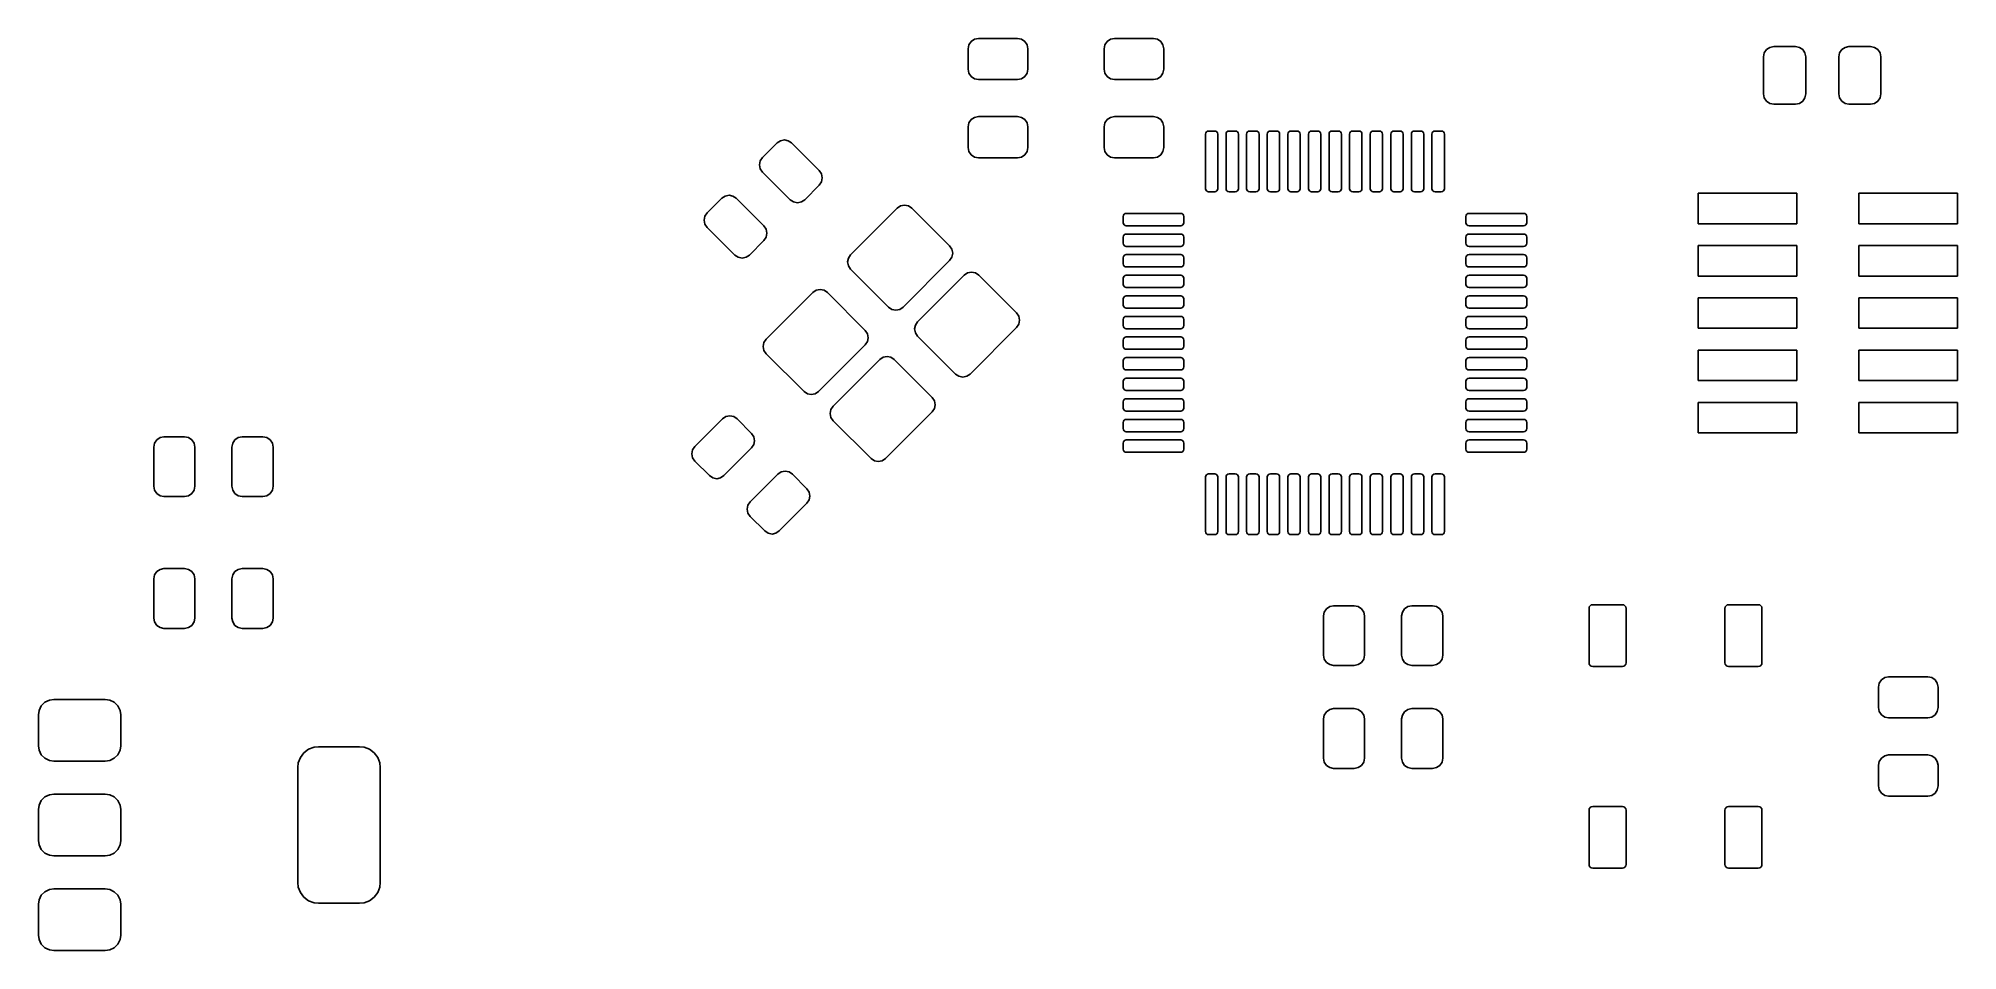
# Model space of a CAD drawing. Extents: x 15.6 to 62.2, y 19.2 to 41.4.
import ezdxf

# ---------------------------------------------------------------- set-up
doc = ezdxf.new("R2010")
doc.units = 0
doc.layers.add('BLACK', color=7, linetype='CONTINUOUS')

msp = doc.modelspace()

# ---------------------------------------------------------------- linework, layer by layer
at = {"layer": 'BLACK', "linetype": 'CONTINUOUS'}
for p, q in [((38.175, 41.15), (38.19403, 41.245671)), ((38.175, 40.65), (38.175, 41.15)), ((38.19403, 41.245671), (38.248223, 41.326777)), ((38.248223, 41.326777), (38.329329, 41.38097)), ((38.329329, 41.38097), (38.425, 41.4)), ((38.425, 41.4), (39.375, 41.4)), ((39.375, 41.4), (39.470671, 41.38097)), ((39.470671, 41.38097), (39.551777, 41.326777)), ((39.551777, 41.326777), (39.60597, 41.245671)), ((39.60597, 41.245671), (39.625, 41.15)), ((39.625, 41.15), (39.625, 40.65)), ((41.475, 41.15), (41.49403, 41.245671)), ((41.475, 40.65), (41.475, 41.15)), ((41.49403, 41.245671), (41.548223, 41.326777)), ((41.548223, 41.326777), (41.629329, 41.38097)), ((41.629329, 41.38097), (41.725, 41.4)), ((41.725, 41.4), (42.675, 41.4)), ((42.675, 41.4), (42.770671, 41.38097)), ((42.770671, 41.38097), (42.851777, 41.326777)), ((42.851777, 41.326777), (42.90597, 41.245671)), ((42.90597, 41.245671), (42.925, 41.15)), ((42.925, 41.15), (42.925, 40.65)), ((57.4875, 40.95), (57.50653, 41.045671)), ((57.50653, 41.045671), (57.560723, 41.126777)), ((57.560723, 41.126777), (57.641829, 41.18097)), ((57.641829, 41.18097), (57.7375, 41.2)), ((57.7375, 41.2), (58.2625, 41.2)), ((58.2625, 41.2), (58.358171, 41.18097)), ((58.358171, 41.18097), (58.439277, 41.126777)), ((58.439277, 41.126777), (58.49347, 41.045671)), ((58.49347, 41.045671), (58.5125, 40.95)), ((59.3125, 40.95), (59.33153, 41.045671)), ((59.33153, 41.045671), (59.385723, 41.126777)), ((59.385723, 41.126777), (59.466829, 41.18097)), ((59.466829, 41.18097), (59.5625, 41.2)), ((59.5625, 41.2), (60.0875, 41.2)), ((60.0875, 41.2), (60.183171, 41.18097)), ((60.183171, 41.18097), (60.264277, 41.126777)), ((60.264277, 41.126777), (60.31847, 41.045671)), ((60.31847, 41.045671), (60.3375, 40.95)), ((38.19403, 40.554329), (38.175, 40.65)), ((38.248223, 40.473223), (38.19403, 40.554329)), ((39.60597, 40.554329), (39.551777, 40.473223)), ((39.625, 40.65), (39.60597, 40.554329)), ((41.49403, 40.554329), (41.475, 40.65)), ((41.548223, 40.473223), (41.49403, 40.554329)), ((42.90597, 40.554329), (42.851777, 40.473223)), ((42.925, 40.65), (42.90597, 40.554329)), ((57.4875, 40.05), (57.4875, 40.95)), ((58.5125, 40.95), (58.5125, 40.05)), ((59.3125, 40.05), (59.3125, 40.95)), ((60.3375, 40.95), (60.3375, 40.05)), ((38.329329, 40.41903), (38.248223, 40.473223)), ((38.425, 40.4), (38.329329, 40.41903)), ((39.375, 40.4), (38.425, 40.4)), ((39.470671, 40.41903), (39.375, 40.4)), ((39.551777, 40.473223), (39.470671, 40.41903)), ((41.629329, 40.41903), (41.548223, 40.473223)), ((41.725, 40.4), (41.629329, 40.41903)), ((42.675, 40.4), (41.725, 40.4)), ((42.770671, 40.41903), (42.675, 40.4)), ((42.851777, 40.473223), (42.770671, 40.41903)), ((57.50653, 39.954329), (57.4875, 40.05)), ((57.560723, 39.873223), (57.50653, 39.954329)), ((57.641829, 39.81903), (57.560723, 39.873223)), ((57.7375, 39.8), (57.641829, 39.81903)), ((58.2625, 39.8), (57.7375, 39.8)), ((58.358171, 39.81903), (58.2625, 39.8)), ((58.439277, 39.873223), (58.358171, 39.81903)), ((58.49347, 39.954329), (58.439277, 39.873223)), ((58.5125, 40.05), (58.49347, 39.954329)), ((59.33153, 39.954329), (59.3125, 40.05)), ((59.385723, 39.873223), (59.33153, 39.954329)), ((59.466829, 39.81903), (59.385723, 39.873223)), ((59.5625, 39.8), (59.466829, 39.81903)), ((60.0875, 39.8), (59.5625, 39.8)), ((60.183171, 39.81903), (60.0875, 39.8)), ((60.264277, 39.873223), (60.183171, 39.81903)), ((60.31847, 39.954329), (60.264277, 39.873223)), ((60.3375, 40.05), (60.31847, 39.954329)), ((38.175, 39.250002), (38.19403, 39.345673)), ((38.175, 38.750002), (38.175, 39.250002)), ((38.19403, 39.345673), (38.248223, 39.426779)), ((38.248223, 39.426779), (38.329329, 39.480972)), ((38.329329, 39.480972), (38.425, 39.500002)), ((38.425, 39.500002), (39.375, 39.500002)), ((39.375, 39.500002), (39.470671, 39.480972)), ((39.470671, 39.480972), (39.551777, 39.426779)), ((39.551777, 39.426779), (39.60597, 39.345673)), ((39.60597, 39.345673), (39.625, 39.250002)), ((39.625, 39.250002), (39.625, 38.750002)), ((41.475, 39.250002), (41.49403, 39.345673)), ((41.475, 38.750002), (41.475, 39.250002)), ((41.49403, 39.345673), (41.548223, 39.426779)), ((41.548223, 39.426779), (41.629329, 39.480972)), ((41.629329, 39.480972), (41.725, 39.500002)), ((41.725, 39.500002), (42.675, 39.500002)), ((42.675, 39.500002), (42.770671, 39.480972)), ((42.770671, 39.480972), (42.851777, 39.426779)), ((42.851777, 39.426779), (42.90597, 39.345673)), ((42.90597, 39.345673), (42.925, 39.250002)), ((42.925, 39.250002), (42.925, 38.750002)), ((43.959467, 39.128033), (43.983799, 39.144291)), ((43.983799, 39.144291), (44.0125, 39.15)), ((44.0125, 39.15), (44.1625, 39.15)), ((44.1625, 39.15), (44.191201, 39.144291)), ((44.191201, 39.144291), (44.215533, 39.128033)), ((44.459467, 39.128033), (44.483799, 39.144291)), ((44.483799, 39.144291), (44.5125, 39.15)), ((44.5125, 39.15), (44.6625, 39.15)), ((44.6625, 39.15), (44.691201, 39.144291)), ((44.691201, 39.144291), (44.715533, 39.128033)), ((44.959467, 39.128033), (44.983799, 39.144291)), ((44.983799, 39.144291), (45.0125, 39.15)), ((45.0125, 39.15), (45.1625, 39.15)), ((45.1625, 39.15), (45.191201, 39.144291)), ((45.191201, 39.144291), (45.215533, 39.128033)), ((45.459467, 39.128033), (45.483799, 39.144291)), ((45.483799, 39.144291), (45.5125, 39.15)), ((45.5125, 39.15), (45.6625, 39.15)), ((45.6625, 39.15), (45.691201, 39.144291)), ((45.691201, 39.144291), (45.715533, 39.128033)), ((45.959467, 39.128033), (45.983799, 39.144291)), ((45.983799, 39.144291), (46.0125, 39.15)), ((46.0125, 39.15), (46.1625, 39.15)), ((46.1625, 39.15), (46.191201, 39.144291)), ((46.191201, 39.144291), (46.215533, 39.128033)), ((46.459467, 39.128033), (46.483799, 39.144291)), ((46.483799, 39.144291), (46.5125, 39.15)), ((46.5125, 39.15), (46.6625, 39.15)), ((46.6625, 39.15), (46.691201, 39.144291)), ((46.691201, 39.144291), (46.715533, 39.128033)), ((46.959467, 39.128033), (46.983799, 39.144291)), ((46.983799, 39.144291), (47.0125, 39.15)), ((47.0125, 39.15), (47.1625, 39.15)), ((47.1625, 39.15), (47.191201, 39.144291)), ((47.191201, 39.144291), (47.215533, 39.128033)), ((47.459467, 39.128033), (47.483799, 39.144291)), ((47.483799, 39.144291), (47.5125, 39.15)), ((47.5125, 39.15), (47.6625, 39.15)), ((47.6625, 39.15), (47.691201, 39.144291)), ((47.691201, 39.144291), (47.715533, 39.128033)), ((47.959467, 39.128033), (47.983799, 39.144291)), ((47.983799, 39.144291), (48.0125, 39.15)), ((48.0125, 39.15), (48.1625, 39.15)), ((48.1625, 39.15), (48.191201, 39.144291)), ((48.191201, 39.144291), (48.215533, 39.128033)), ((48.459467, 39.128033), (48.483799, 39.144291)), ((48.483799, 39.144291), (48.5125, 39.15)), ((48.5125, 39.15), (48.6625, 39.15)), ((48.6625, 39.15), (48.691201, 39.144291)), ((48.691201, 39.144291), (48.715533, 39.128033)), ((48.959467, 39.128033), (48.983799, 39.144291)), ((48.983799, 39.144291), (49.0125, 39.15)), ((49.0125, 39.15), (49.1625, 39.15)), ((49.1625, 39.15), (49.191201, 39.144291)), ((49.191201, 39.144291), (49.215533, 39.128033)), ((49.459467, 39.128033), (49.483799, 39.144291)), ((49.483799, 39.144291), (49.5125, 39.15)), ((49.5125, 39.15), (49.6625, 39.15)), ((49.6625, 39.15), (49.691201, 39.144291)), ((49.691201, 39.144291), (49.715533, 39.128033)), ((33.182322, 38.507627), (33.535875, 38.86118)), ((33.535875, 38.86118), (33.616981, 38.915373)), ((33.616981, 38.915373), (33.712652, 38.934404)), ((33.712652, 38.934404), (33.808323, 38.915373)), ((33.808323, 38.915373), (33.889429, 38.86118)), ((33.889429, 38.86118), (34.56118, 38.189429)), ((38.19403, 38.654331), (38.175, 38.750002)), ((39.625, 38.750002), (39.60597, 38.654331)), ((41.49403, 38.654331), (41.475, 38.750002)), ((42.925, 38.750002), (42.90597, 38.654331)), ((43.9375, 39.075), (43.943209, 39.103701)), ((43.9375, 37.75), (43.9375, 39.075)), ((43.943209, 39.103701), (43.959467, 39.128033)), ((44.215533, 39.128033), (44.231791, 39.103701)), ((44.231791, 39.103701), (44.2375, 39.075)), ((44.2375, 39.075), (44.2375, 37.75)), ((44.4375, 39.075), (44.443209, 39.103701)), ((44.4375, 37.75), (44.4375, 39.075)), ((44.443209, 39.103701), (44.459467, 39.128033)), ((44.715533, 39.128033), (44.731791, 39.103701)), ((44.731791, 39.103701), (44.7375, 39.075)), ((44.7375, 39.075), (44.7375, 37.75)), ((44.9375, 39.075), (44.943209, 39.103701)), ((44.9375, 37.75), (44.9375, 39.075)), ((44.943209, 39.103701), (44.959467, 39.128033)), ((45.215533, 39.128033), (45.231791, 39.103701)), ((45.231791, 39.103701), (45.2375, 39.075)), ((45.2375, 39.075), (45.2375, 37.75)), ((45.4375, 39.075), (45.443209, 39.103701)), ((45.4375, 37.75), (45.4375, 39.075)), ((45.443209, 39.103701), (45.459467, 39.128033)), ((45.715533, 39.128033), (45.731791, 39.103701)), ((45.731791, 39.103701), (45.7375, 39.075)), ((45.7375, 39.075), (45.7375, 37.75)), ((45.9375, 39.075), (45.943209, 39.103701)), ((45.9375, 37.75), (45.9375, 39.075)), ((45.943209, 39.103701), (45.959467, 39.128033)), ((46.215533, 39.128033), (46.231791, 39.103701)), ((46.231791, 39.103701), (46.2375, 39.075)), ((46.2375, 39.075), (46.2375, 37.75)), ((46.4375, 39.075), (46.443209, 39.103701)), ((46.4375, 37.75), (46.4375, 39.075)), ((46.443209, 39.103701), (46.459467, 39.128033)), ((46.715533, 39.128033), (46.731791, 39.103701)), ((46.731791, 39.103701), (46.7375, 39.075)), ((46.7375, 39.075), (46.7375, 37.75)), ((46.9375, 39.075), (46.943209, 39.103701)), ((46.9375, 37.75), (46.9375, 39.075)), ((46.943209, 39.103701), (46.959467, 39.128033)), ((47.215533, 39.128033), (47.231791, 39.103701)), ((47.231791, 39.103701), (47.2375, 39.075)), ((47.2375, 39.075), (47.2375, 37.75)), ((47.4375, 39.075), (47.443209, 39.103701)), ((47.4375, 37.75), (47.4375, 39.075)), ((47.443209, 39.103701), (47.459467, 39.128033)), ((47.715533, 39.128033), (47.731791, 39.103701)), ((47.731791, 39.103701), (47.7375, 39.075)), ((47.7375, 39.075), (47.7375, 37.75)), ((47.9375, 39.075), (47.943209, 39.103701)), ((47.9375, 37.75), (47.9375, 39.075)), ((47.943209, 39.103701), (47.959467, 39.128033)), ((48.215533, 39.128033), (48.231791, 39.103701)), ((48.231791, 39.103701), (48.2375, 39.075)), ((48.2375, 39.075), (48.2375, 37.75)), ((48.4375, 39.075), (48.443209, 39.103701)), ((48.4375, 37.75), (48.4375, 39.075)), ((48.443209, 39.103701), (48.459467, 39.128033)), ((48.715533, 39.128033), (48.731791, 39.103701)), ((48.731791, 39.103701), (48.7375, 39.075)), ((48.7375, 39.075), (48.7375, 37.75)), ((48.9375, 39.075), (48.943209, 39.103701)), ((48.9375, 37.75), (48.9375, 39.075)), ((48.943209, 39.103701), (48.959467, 39.128033)), ((49.215533, 39.128033), (49.231791, 39.103701)), ((49.231791, 39.103701), (49.2375, 39.075)), ((49.2375, 39.075), (49.2375, 37.75)), ((49.4375, 39.075), (49.443209, 39.103701)), ((49.4375, 37.75), (49.4375, 39.075)), ((49.443209, 39.103701), (49.459467, 39.128033)), ((49.715533, 39.128033), (49.731791, 39.103701)), ((49.731791, 39.103701), (49.7375, 39.075)), ((49.7375, 39.075), (49.7375, 37.75)), ((33.109098, 38.33085), (33.128129, 38.426521)), ((33.128129, 38.235179), (33.109098, 38.33085)), ((33.128129, 38.426521), (33.182322, 38.507627)), ((33.182322, 38.154073), (33.128129, 38.235179)), ((38.248223, 38.573225), (38.19403, 38.654331)), ((38.329329, 38.519032), (38.248223, 38.573225)), ((38.425, 38.500002), (38.329329, 38.519032)), ((39.375, 38.500002), (38.425, 38.500002)), ((39.470671, 38.519032), (39.375, 38.500002)), ((39.551777, 38.573225), (39.470671, 38.519032)), ((39.60597, 38.654331), (39.551777, 38.573225)), ((41.548223, 38.573225), (41.49403, 38.654331)), ((41.629329, 38.519032), (41.548223, 38.573225)), ((41.725, 38.500002), (41.629329, 38.519032)), ((42.675, 38.500002), (41.725, 38.500002)), ((42.770671, 38.519032), (42.675, 38.500002)), ((42.851777, 38.573225), (42.770671, 38.519032)), ((42.90597, 38.654331), (42.851777, 38.573225)), ((33.854073, 37.482322), (33.182322, 38.154073)), ((34.56118, 37.835875), (34.207627, 37.482322)), ((34.56118, 38.189429), (34.615373, 38.108323)), ((34.615373, 37.916981), (34.56118, 37.835875)), ((34.615373, 38.108323), (34.634404, 38.012652)), ((34.634404, 38.012652), (34.615373, 37.916981)), ((43.943209, 37.721299), (43.9375, 37.75)), ((44.2375, 37.75), (44.231791, 37.721299)), ((44.443209, 37.721299), (44.4375, 37.75)), ((44.7375, 37.75), (44.731791, 37.721299)), ((44.943209, 37.721299), (44.9375, 37.75)), ((45.2375, 37.75), (45.231791, 37.721299)), ((45.443209, 37.721299), (45.4375, 37.75)), ((45.7375, 37.75), (45.731791, 37.721299)), ((45.943209, 37.721299), (45.9375, 37.75)), ((46.2375, 37.75), (46.231791, 37.721299)), ((46.443209, 37.721299), (46.4375, 37.75)), ((46.7375, 37.75), (46.731791, 37.721299)), ((46.943209, 37.721299), (46.9375, 37.75)), ((47.2375, 37.75), (47.231791, 37.721299)), ((47.443209, 37.721299), (47.4375, 37.75)), ((47.7375, 37.75), (47.731791, 37.721299)), ((47.943209, 37.721299), (47.9375, 37.75)), ((48.2375, 37.75), (48.231791, 37.721299)), ((48.443209, 37.721299), (48.4375, 37.75)), ((48.7375, 37.75), (48.731791, 37.721299)), ((48.943209, 37.721299), (48.9375, 37.75)), ((49.2375, 37.75), (49.231791, 37.721299)), ((49.443209, 37.721299), (49.4375, 37.75)), ((49.7375, 37.75), (49.731791, 37.721299)), ((31.83882, 37.164125), (32.192373, 37.517678)), ((32.192373, 37.517678), (32.273479, 37.571871)), ((32.273479, 37.571871), (32.36915, 37.590902)), ((32.36915, 37.590902), (32.464821, 37.571871)), ((32.464821, 37.571871), (32.545927, 37.517678)), ((32.545927, 37.517678), (33.217678, 36.845927)), ((33.935179, 37.428129), (33.854073, 37.482322)), ((34.03085, 37.409098), (33.935179, 37.428129)), ((34.126521, 37.428129), (34.03085, 37.409098)), ((34.207627, 37.482322), (34.126521, 37.428129)), ((36.453553, 37.279038), (36.534659, 37.333231)), ((36.534659, 37.333231), (36.63033, 37.352261)), ((36.63033, 37.352261), (36.726001, 37.333231)), ((36.726001, 37.333231), (36.807107, 37.279038)), ((43.959467, 37.696967), (43.943209, 37.721299)), ((43.983799, 37.680709), (43.959467, 37.696967)), ((44.0125, 37.675), (43.983799, 37.680709)), ((44.1625, 37.675), (44.0125, 37.675)), ((44.191201, 37.680709), (44.1625, 37.675)), ((44.215533, 37.696967), (44.191201, 37.680709)), ((44.231791, 37.721299), (44.215533, 37.696967)), ((44.459467, 37.696967), (44.443209, 37.721299)), ((44.483799, 37.680709), (44.459467, 37.696967)), ((44.5125, 37.675), (44.483799, 37.680709)), ((44.6625, 37.675), (44.5125, 37.675)), ((44.691201, 37.680709), (44.6625, 37.675)), ((44.715533, 37.696967), (44.691201, 37.680709)), ((44.731791, 37.721299), (44.715533, 37.696967)), ((44.959467, 37.696967), (44.943209, 37.721299)), ((44.983799, 37.680709), (44.959467, 37.696967)), ((45.0125, 37.675), (44.983799, 37.680709)), ((45.1625, 37.675), (45.0125, 37.675)), ((45.191201, 37.680709), (45.1625, 37.675)), ((45.215533, 37.696967), (45.191201, 37.680709)), ((45.231791, 37.721299), (45.215533, 37.696967)), ((45.459467, 37.696967), (45.443209, 37.721299)), ((45.483799, 37.680709), (45.459467, 37.696967)), ((45.5125, 37.675), (45.483799, 37.680709)), ((45.6625, 37.675), (45.5125, 37.675)), ((45.691201, 37.680709), (45.6625, 37.675)), ((45.715533, 37.696967), (45.691201, 37.680709)), ((45.731791, 37.721299), (45.715533, 37.696967)), ((45.959467, 37.696967), (45.943209, 37.721299)), ((45.983799, 37.680709), (45.959467, 37.696967)), ((46.0125, 37.675), (45.983799, 37.680709)), ((46.1625, 37.675), (46.0125, 37.675)), ((46.191201, 37.680709), (46.1625, 37.675)), ((46.215533, 37.696967), (46.191201, 37.680709)), ((46.231791, 37.721299), (46.215533, 37.696967)), ((46.459467, 37.696967), (46.443209, 37.721299)), ((46.483799, 37.680709), (46.459467, 37.696967)), ((46.5125, 37.675), (46.483799, 37.680709)), ((46.6625, 37.675), (46.5125, 37.675)), ((46.691201, 37.680709), (46.6625, 37.675)), ((46.715533, 37.696967), (46.691201, 37.680709)), ((46.731791, 37.721299), (46.715533, 37.696967)), ((46.959467, 37.696967), (46.943209, 37.721299)), ((46.983799, 37.680709), (46.959467, 37.696967)), ((47.0125, 37.675), (46.983799, 37.680709)), ((47.1625, 37.675), (47.0125, 37.675)), ((47.191201, 37.680709), (47.1625, 37.675)), ((47.215533, 37.696967), (47.191201, 37.680709)), ((47.231791, 37.721299), (47.215533, 37.696967)), ((47.459467, 37.696967), (47.443209, 37.721299)), ((47.483799, 37.680709), (47.459467, 37.696967)), ((47.5125, 37.675), (47.483799, 37.680709)), ((47.6625, 37.675), (47.5125, 37.675)), ((47.691201, 37.680709), (47.6625, 37.675)), ((47.715533, 37.696967), (47.691201, 37.680709)), ((47.731791, 37.721299), (47.715533, 37.696967)), ((47.959467, 37.696967), (47.943209, 37.721299)), ((47.983799, 37.680709), (47.959467, 37.696967)), ((48.0125, 37.675), (47.983799, 37.680709)), ((48.1625, 37.675), (48.0125, 37.675)), ((48.191201, 37.680709), (48.1625, 37.675)), ((48.215533, 37.696967), (48.191201, 37.680709)), ((48.231791, 37.721299), (48.215533, 37.696967)), ((48.459467, 37.696967), (48.443209, 37.721299)), ((48.483799, 37.680709), (48.459467, 37.696967)), ((48.5125, 37.675), (48.483799, 37.680709)), ((48.6625, 37.675), (48.5125, 37.675)), ((48.691201, 37.680709), (48.6625, 37.675)), ((48.715533, 37.696967), (48.691201, 37.680709)), ((48.731791, 37.721299), (48.715533, 37.696967)), ((48.959467, 37.696967), (48.943209, 37.721299)), ((48.983799, 37.680709), (48.959467, 37.696967)), ((49.0125, 37.675), (48.983799, 37.680709)), ((49.1625, 37.675), (49.0125, 37.675)), ((49.191201, 37.680709), (49.1625, 37.675)), ((49.215533, 37.696967), (49.191201, 37.680709)), ((49.231791, 37.721299), (49.215533, 37.696967)), ((49.459467, 37.696967), (49.443209, 37.721299)), ((49.483799, 37.680709), (49.459467, 37.696967)), ((49.5125, 37.675), (49.483799, 37.680709)), ((49.6625, 37.675), (49.5125, 37.675)), ((49.691201, 37.680709), (49.6625, 37.675)), ((49.715533, 37.696967), (49.691201, 37.680709)), ((49.731791, 37.721299), (49.715533, 37.696967)), ((55.9, 36.9), (55.9, 37.64)), ((55.9, 37.64), (58.3, 37.64)), ((58.3, 37.64), (58.3, 36.9)), ((59.8, 36.9), (59.8, 37.64)), ((59.8, 37.64), (62.2, 37.64)), ((62.2, 37.64), (62.2, 36.9)), ((31.765596, 36.987348), (31.784627, 37.083019)), ((31.784627, 36.891677), (31.765596, 36.987348)), ((31.784627, 37.083019), (31.83882, 37.164125)), ((31.83882, 36.810571), (31.784627, 36.891677)), ((33.217678, 36.845927), (33.271871, 36.764821)), ((35.322182, 36.147667), (36.453553, 37.279038)), ((36.807107, 37.279038), (37.726346, 36.359799)), ((41.9375, 37.075), (41.943209, 37.103701)), ((41.9375, 36.925), (41.9375, 37.075)), ((41.943209, 36.896299), (41.9375, 36.925)), ((41.943209, 37.103701), (41.959467, 37.128033)), ((41.959467, 36.871967), (41.943209, 36.896299)), ((41.959467, 37.128033), (41.983799, 37.144291)), ((41.983799, 36.855709), (41.959467, 36.871967)), ((41.983799, 37.144291), (42.0125, 37.15)), ((42.0125, 36.85), (41.983799, 36.855709)), ((42.0125, 37.15), (43.3375, 37.15)), ((43.3375, 36.85), (42.0125, 36.85)), ((43.3375, 37.15), (43.366201, 37.144291)), ((43.366201, 36.855709), (43.3375, 36.85)), ((43.366201, 37.144291), (43.390533, 37.128033)), ((43.390533, 36.871967), (43.366201, 36.855709)), ((43.390533, 37.128033), (43.406791, 37.103701)), ((43.406791, 36.896299), (43.390533, 36.871967)), ((43.406791, 37.103701), (43.4125, 37.075)), ((43.4125, 36.925), (43.406791, 36.896299)), ((43.4125, 37.075), (43.4125, 36.925)), ((50.2625, 37.075), (50.268209, 37.103701)), ((50.2625, 36.925), (50.2625, 37.075)), ((50.268209, 36.896299), (50.2625, 36.925)), ((50.268209, 37.103701), (50.284467, 37.128033)), ((50.284467, 36.871967), (50.268209, 36.896299)), ((50.284467, 37.128033), (50.308799, 37.144291)), ((50.308799, 36.855709), (50.284467, 36.871967)), ((50.308799, 37.144291), (50.3375, 37.15)), ((50.3375, 36.85), (50.308799, 36.855709)), ((50.3375, 37.15), (51.6625, 37.15)), ((51.6625, 36.85), (50.3375, 36.85)), ((51.6625, 37.15), (51.691201, 37.144291)), ((51.691201, 36.855709), (51.6625, 36.85)), ((51.691201, 37.144291), (51.715533, 37.128033)), ((51.715533, 36.871967), (51.691201, 36.855709)), ((51.715533, 37.128033), (51.731791, 37.103701)), ((51.731791, 36.896299), (51.715533, 36.871967)), ((51.731791, 37.103701), (51.7375, 37.075)), ((51.7375, 36.925), (51.731791, 36.896299)), ((51.7375, 37.075), (51.7375, 36.925)), ((58.3, 36.9), (55.9, 36.9)), ((62.2, 36.9), (59.8, 36.9)), ((32.510571, 36.13882), (31.83882, 36.810571)), ((33.217678, 36.492373), (32.864125, 36.13882)), ((33.271871, 36.573479), (33.217678, 36.492373)), ((33.271871, 36.764821), (33.290902, 36.66915)), ((33.290902, 36.66915), (33.271871, 36.573479)), ((37.726346, 36.359799), (37.780539, 36.278693)), ((41.9375, 36.575), (41.943209, 36.603701)), ((41.9375, 36.425), (41.9375, 36.575)), ((41.943209, 36.396299), (41.9375, 36.425)), ((41.943209, 36.603701), (41.959467, 36.628033)), ((41.959467, 36.371967), (41.943209, 36.396299)), ((41.959467, 36.628033), (41.983799, 36.644291)), ((41.983799, 36.355709), (41.959467, 36.371967)), ((41.983799, 36.644291), (42.0125, 36.65)), ((42.0125, 36.35), (41.983799, 36.355709)), ((42.0125, 36.65), (43.3375, 36.65)), ((43.3375, 36.35), (42.0125, 36.35)), ((43.3375, 36.65), (43.366201, 36.644291)), ((43.366201, 36.355709), (43.3375, 36.35)), ((43.366201, 36.644291), (43.390533, 36.628033)), ((43.390533, 36.371967), (43.366201, 36.355709)), ((43.390533, 36.628033), (43.406791, 36.603701)), ((43.406791, 36.396299), (43.390533, 36.371967)), ((43.406791, 36.603701), (43.4125, 36.575)), ((43.4125, 36.425), (43.406791, 36.396299)), ((43.4125, 36.575), (43.4125, 36.425)), ((50.2625, 36.575), (50.268209, 36.603701)), ((50.2625, 36.425), (50.2625, 36.575)), ((50.268209, 36.396299), (50.2625, 36.425)), ((50.268209, 36.603701), (50.284467, 36.628033)), ((50.284467, 36.371967), (50.268209, 36.396299)), ((50.284467, 36.628033), (50.308799, 36.644291)), ((50.308799, 36.355709), (50.284467, 36.371967)), ((50.308799, 36.644291), (50.3375, 36.65)), ((50.3375, 36.35), (50.308799, 36.355709)), ((50.3375, 36.65), (51.6625, 36.65)), ((51.6625, 36.35), (50.3375, 36.35)), ((51.6625, 36.65), (51.691201, 36.644291)), ((51.691201, 36.355709), (51.6625, 36.35)), ((51.691201, 36.644291), (51.715533, 36.628033)), ((51.715533, 36.371967), (51.691201, 36.355709)), ((51.715533, 36.628033), (51.731791, 36.603701)), ((51.731791, 36.396299), (51.715533, 36.371967)), ((51.731791, 36.603701), (51.7375, 36.575)), ((51.7375, 36.425), (51.731791, 36.396299)), ((51.7375, 36.575), (51.7375, 36.425)), ((55.9, 35.63), (55.9, 36.37)), ((55.9, 36.37), (58.3, 36.37)), ((58.3, 36.37), (58.3, 35.63)), ((59.8, 35.63), (59.8, 36.37)), ((59.8, 36.37), (62.2, 36.37)), ((62.2, 36.37), (62.2, 35.63)), ((32.591677, 36.084627), (32.510571, 36.13882)), ((32.687348, 36.065596), (32.591677, 36.084627)), ((32.783019, 36.084627), (32.687348, 36.065596)), ((32.864125, 36.13882), (32.783019, 36.084627)), ((35.248959, 35.97089), (35.267989, 36.066561)), ((35.267989, 35.875219), (35.248959, 35.97089)), ((35.267989, 36.066561), (35.322182, 36.147667)), ((37.726346, 36.006245), (36.594975, 34.874874)), ((37.780539, 36.087351), (37.726346, 36.006245)), ((37.780539, 36.278693), (37.799569, 36.183022)), ((37.799569, 36.183022), (37.780539, 36.087351)), ((41.9375, 36.075), (41.943209, 36.103701)), ((41.9375, 35.925), (41.9375, 36.075)), ((41.943209, 35.896299), (41.9375, 35.925)), ((41.943209, 36.103701), (41.959467, 36.128033)), ((41.959467, 35.871967), (41.943209, 35.896299)), ((41.959467, 36.128033), (41.983799, 36.144291)), ((41.983799, 36.144291), (42.0125, 36.15)), ((42.0125, 36.15), (43.3375, 36.15)), ((43.3375, 36.15), (43.366201, 36.144291)), ((43.366201, 36.144291), (43.390533, 36.128033)), ((43.390533, 36.128033), (43.406791, 36.103701)), ((43.406791, 35.896299), (43.390533, 35.871967)), ((43.406791, 36.103701), (43.4125, 36.075)), ((43.4125, 35.925), (43.406791, 35.896299)), ((43.4125, 36.075), (43.4125, 35.925)), ((50.2625, 36.075), (50.268209, 36.103701)), ((50.2625, 35.925), (50.2625, 36.075)), ((50.268209, 35.896299), (50.2625, 35.925)), ((50.268209, 36.103701), (50.284467, 36.128033)), ((50.284467, 35.871967), (50.268209, 35.896299)), ((50.284467, 36.128033), (50.308799, 36.144291)), ((50.308799, 36.144291), (50.3375, 36.15)), ((50.3375, 36.15), (51.6625, 36.15)), ((51.6625, 36.15), (51.691201, 36.144291)), ((51.691201, 36.144291), (51.715533, 36.128033)), ((51.715533, 36.128033), (51.731791, 36.103701)), ((51.731791, 35.896299), (51.715533, 35.871967)), ((51.731791, 36.103701), (51.7375, 36.075)), ((51.7375, 35.925), (51.731791, 35.896299)), ((51.7375, 36.075), (51.7375, 35.925)), ((35.322182, 35.794113), (35.267989, 35.875219)), ((36.241421, 34.874874), (35.322182, 35.794113)), ((36.948528, 34.521321), (38.079899, 35.652692)), ((38.079899, 35.652692), (38.161005, 35.706885)), ((38.161005, 35.706885), (38.256676, 35.725915)), ((38.256676, 35.725915), (38.352347, 35.706885)), ((38.352347, 35.706885), (38.433453, 35.652692)), ((38.433453, 35.652692), (39.352692, 34.733453)), ((41.9375, 35.575), (41.943209, 35.603701)), ((41.9375, 35.425), (41.9375, 35.575)), ((41.943209, 35.396299), (41.9375, 35.425)), ((41.943209, 35.603701), (41.959467, 35.628033)), ((41.983799, 35.855709), (41.959467, 35.871967)), ((41.959467, 35.628033), (41.983799, 35.644291)), ((42.0125, 35.85), (41.983799, 35.855709)), ((41.983799, 35.644291), (42.0125, 35.65)), ((43.3375, 35.85), (42.0125, 35.85)), ((42.0125, 35.65), (43.3375, 35.65)), ((43.366201, 35.855709), (43.3375, 35.85)), ((43.3375, 35.65), (43.366201, 35.644291)), ((43.390533, 35.871967), (43.366201, 35.855709)), ((43.366201, 35.644291), (43.390533, 35.628033)), ((43.390533, 35.628033), (43.406791, 35.603701)), ((43.406791, 35.603701), (43.4125, 35.575)), ((43.4125, 35.425), (43.406791, 35.396299)), ((43.4125, 35.575), (43.4125, 35.425)), ((50.2625, 35.575), (50.268209, 35.603701)), ((50.2625, 35.425), (50.2625, 35.575)), ((50.268209, 35.396299), (50.2625, 35.425)), ((50.268209, 35.603701), (50.284467, 35.628033)), ((50.308799, 35.855709), (50.284467, 35.871967)), ((50.284467, 35.628033), (50.308799, 35.644291)), ((50.3375, 35.85), (50.308799, 35.855709)), ((50.308799, 35.644291), (50.3375, 35.65)), ((51.6625, 35.85), (50.3375, 35.85)), ((50.3375, 35.65), (51.6625, 35.65)), ((51.691201, 35.855709), (51.6625, 35.85)), ((51.6625, 35.65), (51.691201, 35.644291)), ((51.715533, 35.871967), (51.691201, 35.855709)), ((51.691201, 35.644291), (51.715533, 35.628033)), ((51.715533, 35.628033), (51.731791, 35.603701)), ((51.731791, 35.603701), (51.7375, 35.575)), ((51.7375, 35.425), (51.731791, 35.396299)), ((51.7375, 35.575), (51.7375, 35.425)), ((58.3, 35.63), (55.9, 35.63)), ((62.2, 35.63), (59.8, 35.63)), ((33.271572, 34.097057), (34.402943, 35.228428)), ((34.402943, 35.228428), (34.484049, 35.282621)), ((34.484049, 35.282621), (34.57972, 35.301651)), ((34.57972, 35.301651), (34.675391, 35.282621)), ((34.675391, 35.282621), (34.756497, 35.228428)), ((34.756497, 35.228428), (35.675736, 34.309189)), ((41.9375, 35.075), (41.943209, 35.103701)), ((41.9375, 34.925), (41.9375, 35.075)), ((41.959467, 35.371967), (41.943209, 35.396299)), ((41.943209, 35.103701), (41.959467, 35.128033)), ((41.983799, 35.355709), (41.959467, 35.371967)), ((41.959467, 35.128033), (41.983799, 35.144291)), ((42.0125, 35.35), (41.983799, 35.355709)), ((41.983799, 35.144291), (42.0125, 35.15)), ((43.3375, 35.35), (42.0125, 35.35)), ((42.0125, 35.15), (43.3375, 35.15)), ((43.366201, 35.355709), (43.3375, 35.35)), ((43.3375, 35.15), (43.366201, 35.144291)), ((43.390533, 35.371967), (43.366201, 35.355709)), ((43.366201, 35.144291), (43.390533, 35.128033)), ((43.406791, 35.396299), (43.390533, 35.371967)), ((43.390533, 35.128033), (43.406791, 35.103701)), ((43.406791, 35.103701), (43.4125, 35.075)), ((43.4125, 35.075), (43.4125, 34.925)), ((50.2625, 35.075), (50.268209, 35.103701)), ((50.2625, 34.925), (50.2625, 35.075)), ((50.284467, 35.371967), (50.268209, 35.396299)), ((50.268209, 35.103701), (50.284467, 35.128033)), ((50.308799, 35.355709), (50.284467, 35.371967)), ((50.284467, 35.128033), (50.308799, 35.144291)), ((50.3375, 35.35), (50.308799, 35.355709)), ((50.308799, 35.144291), (50.3375, 35.15)), ((51.6625, 35.35), (50.3375, 35.35)), ((50.3375, 35.15), (51.6625, 35.15)), ((51.691201, 35.355709), (51.6625, 35.35)), ((51.6625, 35.15), (51.691201, 35.144291)), ((51.715533, 35.371967), (51.691201, 35.355709)), ((51.691201, 35.144291), (51.715533, 35.128033)), ((51.731791, 35.396299), (51.715533, 35.371967)), ((51.715533, 35.128033), (51.731791, 35.103701)), ((51.731791, 35.103701), (51.7375, 35.075)), ((51.7375, 35.075), (51.7375, 34.925)), ((55.9, 34.36), (55.9, 35.1)), ((55.9, 35.1), (58.3, 35.1)), ((58.3, 35.1), (58.3, 34.36)), ((59.8, 34.36), (59.8, 35.1)), ((59.8, 35.1), (62.2, 35.1)), ((62.2, 35.1), (62.2, 34.36)), ((36.322527, 34.820681), (36.241421, 34.874874)), ((36.418198, 34.801651), (36.322527, 34.820681)), ((36.513869, 34.820681), (36.418198, 34.801651)), ((36.594975, 34.874874), (36.513869, 34.820681)), ((36.894335, 34.440215), (36.948528, 34.521321)), ((39.352692, 34.733453), (39.406885, 34.652347)), ((39.406885, 34.652347), (39.425915, 34.556676)), ((39.425915, 34.556676), (39.406885, 34.461005)), ((41.943209, 34.896299), (41.9375, 34.925)), ((41.9375, 34.575), (41.943209, 34.603701)), ((41.9375, 34.425), (41.9375, 34.575)), ((41.959467, 34.871967), (41.943209, 34.896299)), ((41.943209, 34.603701), (41.959467, 34.628033)), ((41.983799, 34.855709), (41.959467, 34.871967)), ((41.959467, 34.628033), (41.983799, 34.644291)), ((42.0125, 34.85), (41.983799, 34.855709)), ((41.983799, 34.644291), (42.0125, 34.65)), ((43.3375, 34.85), (42.0125, 34.85)), ((42.0125, 34.65), (43.3375, 34.65)), ((43.366201, 34.855709), (43.3375, 34.85)), ((43.3375, 34.65), (43.366201, 34.644291)), ((43.390533, 34.871967), (43.366201, 34.855709)), ((43.366201, 34.644291), (43.390533, 34.628033)), ((43.406791, 34.896299), (43.390533, 34.871967)), ((43.390533, 34.628033), (43.406791, 34.603701)), ((43.4125, 34.925), (43.406791, 34.896299)), ((43.406791, 34.603701), (43.4125, 34.575)), ((43.4125, 34.575), (43.4125, 34.425)), ((50.268209, 34.896299), (50.2625, 34.925)), ((50.2625, 34.575), (50.268209, 34.603701)), ((50.2625, 34.425), (50.2625, 34.575)), ((50.284467, 34.871967), (50.268209, 34.896299)), ((50.268209, 34.603701), (50.284467, 34.628033)), ((50.308799, 34.855709), (50.284467, 34.871967)), ((50.284467, 34.628033), (50.308799, 34.644291)), ((50.3375, 34.85), (50.308799, 34.855709)), ((50.308799, 34.644291), (50.3375, 34.65)), ((51.6625, 34.85), (50.3375, 34.85)), ((50.3375, 34.65), (51.6625, 34.65)), ((51.691201, 34.855709), (51.6625, 34.85)), ((51.6625, 34.65), (51.691201, 34.644291)), ((51.715533, 34.871967), (51.691201, 34.855709)), ((51.691201, 34.644291), (51.715533, 34.628033)), ((51.731791, 34.896299), (51.715533, 34.871967)), ((51.715533, 34.628033), (51.731791, 34.603701)), ((51.7375, 34.925), (51.731791, 34.896299)), ((51.731791, 34.603701), (51.7375, 34.575)), ((51.7375, 34.575), (51.7375, 34.425)), ((33.217379, 34.015951), (33.271572, 34.097057)), ((35.675736, 34.309189), (35.729929, 34.228083)), ((35.729929, 34.036741), (35.675736, 33.955635)), ((35.729929, 34.228083), (35.748959, 34.132412)), ((35.748959, 34.132412), (35.729929, 34.036741)), ((36.875305, 34.344544), (36.894335, 34.440215)), ((36.894335, 34.248873), (36.875305, 34.344544)), ((36.948528, 34.167767), (36.894335, 34.248873)), ((37.867767, 33.248528), (36.948528, 34.167767)), ((39.352692, 34.379899), (38.221321, 33.248528)), ((39.406885, 34.461005), (39.352692, 34.379899)), ((41.943209, 34.396299), (41.9375, 34.425)), ((41.9375, 34.075), (41.943209, 34.103701)), ((41.9375, 33.925), (41.9375, 34.075)), ((41.959467, 34.371967), (41.943209, 34.396299)), ((41.943209, 34.103701), (41.959467, 34.128033)), ((41.983799, 34.355709), (41.959467, 34.371967)), ((41.959467, 34.128033), (41.983799, 34.144291)), ((42.0125, 34.35), (41.983799, 34.355709)), ((41.983799, 34.144291), (42.0125, 34.15)), ((43.3375, 34.35), (42.0125, 34.35)), ((42.0125, 34.15), (43.3375, 34.15)), ((43.366201, 34.355709), (43.3375, 34.35)), ((43.3375, 34.15), (43.366201, 34.144291)), ((43.390533, 34.371967), (43.366201, 34.355709)), ((43.366201, 34.144291), (43.390533, 34.128033)), ((43.406791, 34.396299), (43.390533, 34.371967)), ((43.390533, 34.128033), (43.406791, 34.103701)), ((43.4125, 34.425), (43.406791, 34.396299)), ((43.406791, 34.103701), (43.4125, 34.075)), ((43.4125, 34.075), (43.4125, 33.925)), ((50.268209, 34.396299), (50.2625, 34.425)), ((50.2625, 34.075), (50.268209, 34.103701)), ((50.2625, 33.925), (50.2625, 34.075)), ((50.284467, 34.371967), (50.268209, 34.396299)), ((50.268209, 34.103701), (50.284467, 34.128033)), ((50.308799, 34.355709), (50.284467, 34.371967)), ((50.284467, 34.128033), (50.308799, 34.144291)), ((50.3375, 34.35), (50.308799, 34.355709)), ((50.308799, 34.144291), (50.3375, 34.15)), ((51.6625, 34.35), (50.3375, 34.35)), ((50.3375, 34.15), (51.6625, 34.15)), ((51.691201, 34.355709), (51.6625, 34.35)), ((51.6625, 34.15), (51.691201, 34.144291)), ((51.715533, 34.371967), (51.691201, 34.355709)), ((51.691201, 34.144291), (51.715533, 34.128033)), ((51.731791, 34.396299), (51.715533, 34.371967)), ((51.715533, 34.128033), (51.731791, 34.103701)), ((51.7375, 34.425), (51.731791, 34.396299)), ((51.731791, 34.103701), (51.7375, 34.075)), ((51.7375, 34.075), (51.7375, 33.925)), ((58.3, 34.36), (55.9, 34.36)), ((62.2, 34.36), (59.8, 34.36)), ((33.198349, 33.92028), (33.217379, 34.015951)), ((33.217379, 33.824609), (33.198349, 33.92028)), ((33.271572, 33.743503), (33.217379, 33.824609)), ((34.190811, 32.824264), (33.271572, 33.743503)), ((35.675736, 33.955635), (34.544365, 32.824264)), ((34.897918, 32.470711), (36.029289, 33.602082)), ((36.029289, 33.602082), (36.110395, 33.656275)), ((36.110395, 33.656275), (36.206066, 33.675305)), ((36.206066, 33.675305), (36.301737, 33.656275)), ((36.301737, 33.656275), (36.382843, 33.602082)), ((36.382843, 33.602082), (37.302082, 32.682843)), ((41.943209, 33.896299), (41.9375, 33.925)), ((41.9375, 33.575), (41.943209, 33.603701)), ((41.9375, 33.425), (41.9375, 33.575)), ((41.959467, 33.871967), (41.943209, 33.896299)), ((41.943209, 33.603701), (41.959467, 33.628033)), ((41.983799, 33.855709), (41.959467, 33.871967)), ((41.959467, 33.628033), (41.983799, 33.644291)), ((42.0125, 33.85), (41.983799, 33.855709)), ((41.983799, 33.644291), (42.0125, 33.65)), ((43.3375, 33.85), (42.0125, 33.85)), ((42.0125, 33.65), (43.3375, 33.65)), ((43.366201, 33.855709), (43.3375, 33.85)), ((43.3375, 33.65), (43.366201, 33.644291)), ((43.390533, 33.871967), (43.366201, 33.855709)), ((43.366201, 33.644291), (43.390533, 33.628033)), ((43.406791, 33.896299), (43.390533, 33.871967)), ((43.390533, 33.628033), (43.406791, 33.603701)), ((43.4125, 33.925), (43.406791, 33.896299)), ((43.406791, 33.603701), (43.4125, 33.575)), ((43.4125, 33.575), (43.4125, 33.425)), ((50.268209, 33.896299), (50.2625, 33.925)), ((50.2625, 33.575), (50.268209, 33.603701)), ((50.2625, 33.425), (50.2625, 33.575)), ((50.284467, 33.871967), (50.268209, 33.896299)), ((50.268209, 33.603701), (50.284467, 33.628033)), ((50.308799, 33.855709), (50.284467, 33.871967)), ((50.284467, 33.628033), (50.308799, 33.644291)), ((50.3375, 33.85), (50.308799, 33.855709)), ((50.308799, 33.644291), (50.3375, 33.65)), ((51.6625, 33.85), (50.3375, 33.85)), ((50.3375, 33.65), (51.6625, 33.65)), ((51.691201, 33.855709), (51.6625, 33.85)), ((51.6625, 33.65), (51.691201, 33.644291)), ((51.715533, 33.871967), (51.691201, 33.855709)), ((51.691201, 33.644291), (51.715533, 33.628033)), ((51.731791, 33.896299), (51.715533, 33.871967)), ((51.715533, 33.628033), (51.731791, 33.603701)), ((51.7375, 33.925), (51.731791, 33.896299)), ((51.731791, 33.603701), (51.7375, 33.575)), ((51.7375, 33.575), (51.7375, 33.425)), ((55.9, 33.09), (55.9, 33.83)), ((55.9, 33.83), (58.3, 33.83)), ((58.3, 33.83), (58.3, 33.09)), ((59.8, 33.09), (59.8, 33.83)), ((59.8, 33.83), (62.2, 33.83)), ((62.2, 33.83), (62.2, 33.09)), ((37.948873, 33.194335), (37.867767, 33.248528)), ((38.044544, 33.175305), (37.948873, 33.194335)), ((38.140215, 33.194335), (38.044544, 33.175305)), ((38.221321, 33.248528), (38.140215, 33.194335)), ((41.943209, 33.396299), (41.9375, 33.425)), ((41.9375, 33.075), (41.943209, 33.103701)), ((41.959467, 33.371967), (41.943209, 33.396299)), ((41.943209, 33.103701), (41.959467, 33.128033)), ((41.983799, 33.355709), (41.959467, 33.371967)), ((41.959467, 33.128033), (41.983799, 33.144291)), ((42.0125, 33.35), (41.983799, 33.355709)), ((41.983799, 33.144291), (42.0125, 33.15)), ((43.3375, 33.35), (42.0125, 33.35)), ((42.0125, 33.15), (43.3375, 33.15)), ((43.366201, 33.355709), (43.3375, 33.35)), ((43.3375, 33.15), (43.366201, 33.144291)), ((43.390533, 33.371967), (43.366201, 33.355709)), ((43.366201, 33.144291), (43.390533, 33.128033)), ((43.406791, 33.396299), (43.390533, 33.371967)), ((43.390533, 33.128033), (43.406791, 33.103701)), ((43.4125, 33.425), (43.406791, 33.396299)), ((43.406791, 33.103701), (43.4125, 33.075)), ((50.268209, 33.396299), (50.2625, 33.425)), ((50.2625, 33.075), (50.268209, 33.103701)), ((50.284467, 33.371967), (50.268209, 33.396299)), ((50.268209, 33.103701), (50.284467, 33.128033)), ((50.308799, 33.355709), (50.284467, 33.371967)), ((50.284467, 33.128033), (50.308799, 33.144291)), ((50.3375, 33.35), (50.308799, 33.355709)), ((50.308799, 33.144291), (50.3375, 33.15)), ((51.6625, 33.35), (50.3375, 33.35)), ((50.3375, 33.15), (51.6625, 33.15)), ((51.691201, 33.355709), (51.6625, 33.35)), ((51.6625, 33.15), (51.691201, 33.144291)), ((51.715533, 33.371967), (51.691201, 33.355709)), ((51.691201, 33.144291), (51.715533, 33.128033)), ((51.731791, 33.396299), (51.715533, 33.371967)), ((51.715533, 33.128033), (51.731791, 33.103701)), ((51.7375, 33.425), (51.731791, 33.396299)), ((51.731791, 33.103701), (51.7375, 33.075)), ((58.3, 33.09), (55.9, 33.09)), ((62.2, 33.09), (59.8, 33.09)), ((34.271917, 32.770071), (34.190811, 32.824264)), ((34.367588, 32.751041), (34.271917, 32.770071)), ((34.463259, 32.770071), (34.367588, 32.751041)), ((34.544365, 32.824264), (34.463259, 32.770071)), ((37.302082, 32.682843), (37.356275, 32.601737)), ((41.9375, 32.925), (41.9375, 33.075)), ((41.943209, 32.896299), (41.9375, 32.925)), ((41.959467, 32.871967), (41.943209, 32.896299)), ((41.943209, 32.603701), (41.959467, 32.628033)), ((41.983799, 32.855709), (41.959467, 32.871967)), ((41.959467, 32.628033), (41.983799, 32.644291)), ((42.0125, 32.85), (41.983799, 32.855709)), ((41.983799, 32.644291), (42.0125, 32.65)), ((43.3375, 32.85), (42.0125, 32.85)), ((42.0125, 32.65), (43.3375, 32.65)), ((43.366201, 32.855709), (43.3375, 32.85)), ((43.3375, 32.65), (43.366201, 32.644291)), ((43.390533, 32.871967), (43.366201, 32.855709)), ((43.366201, 32.644291), (43.390533, 32.628033)), ((43.406791, 32.896299), (43.390533, 32.871967)), ((43.390533, 32.628033), (43.406791, 32.603701)), ((43.4125, 32.925), (43.406791, 32.896299)), ((43.4125, 33.075), (43.4125, 32.925)), ((50.2625, 32.925), (50.2625, 33.075)), ((50.268209, 32.896299), (50.2625, 32.925)), ((50.284467, 32.871967), (50.268209, 32.896299)), ((50.268209, 32.603701), (50.284467, 32.628033)), ((50.308799, 32.855709), (50.284467, 32.871967)), ((50.284467, 32.628033), (50.308799, 32.644291)), ((50.3375, 32.85), (50.308799, 32.855709)), ((50.308799, 32.644291), (50.3375, 32.65)), ((51.6625, 32.85), (50.3375, 32.85)), ((50.3375, 32.65), (51.6625, 32.65)), ((51.691201, 32.855709), (51.6625, 32.85)), ((51.6625, 32.65), (51.691201, 32.644291)), ((51.715533, 32.871967), (51.691201, 32.855709)), ((51.691201, 32.644291), (51.715533, 32.628033)), ((51.731791, 32.896299), (51.715533, 32.871967)), ((51.715533, 32.628033), (51.731791, 32.603701)), ((51.7375, 32.925), (51.731791, 32.896299)), ((51.7375, 33.075), (51.7375, 32.925)), ((31.53882, 31.489429), (32.210571, 32.16118)), ((32.210571, 32.16118), (32.291677, 32.215373)), ((32.291677, 32.215373), (32.387348, 32.234404)), ((32.387348, 32.234404), (32.483019, 32.215373)), ((32.483019, 32.215373), (32.564125, 32.16118)), ((32.564125, 32.16118), (32.917678, 31.807627)), ((34.824695, 32.293934), (34.843725, 32.389605)), ((34.843725, 32.198263), (34.824695, 32.293934)), ((34.843725, 32.389605), (34.897918, 32.470711)), ((34.897918, 32.117157), (34.843725, 32.198263)), ((37.302082, 32.329289), (36.170711, 31.197918)), ((37.356275, 32.410395), (37.302082, 32.329289)), ((37.356275, 32.601737), (37.375305, 32.506066)), ((37.375305, 32.506066), (37.356275, 32.410395)), ((41.9375, 32.575), (41.943209, 32.603701)), ((41.9375, 32.425), (41.9375, 32.575)), ((41.943209, 32.396299), (41.9375, 32.425)), ((41.959467, 32.371967), (41.943209, 32.396299)), ((41.983799, 32.355709), (41.959467, 32.371967)), ((42.0125, 32.35), (41.983799, 32.355709)), ((43.3375, 32.35), (42.0125, 32.35)), ((43.366201, 32.355709), (43.3375, 32.35)), ((43.390533, 32.371967), (43.366201, 32.355709)), ((43.406791, 32.396299), (43.390533, 32.371967)), ((43.406791, 32.603701), (43.4125, 32.575)), ((43.4125, 32.425), (43.406791, 32.396299)), ((43.4125, 32.575), (43.4125, 32.425)), ((50.2625, 32.575), (50.268209, 32.603701)), ((50.2625, 32.425), (50.2625, 32.575)), ((50.268209, 32.396299), (50.2625, 32.425)), ((50.284467, 32.371967), (50.268209, 32.396299)), ((50.308799, 32.355709), (50.284467, 32.371967)), ((50.3375, 32.35), (50.308799, 32.355709)), ((51.6625, 32.35), (50.3375, 32.35)), ((51.691201, 32.355709), (51.6625, 32.35)), ((51.715533, 32.371967), (51.691201, 32.355709)), ((51.731791, 32.396299), (51.715533, 32.371967)), ((51.731791, 32.603701), (51.7375, 32.575)), ((51.7375, 32.425), (51.731791, 32.396299)), ((51.7375, 32.575), (51.7375, 32.425)), ((55.9, 31.82), (55.9, 32.56)), ((55.9, 32.56), (58.3, 32.56)), ((58.3, 32.56), (58.3, 31.82)), ((59.8, 31.82), (59.8, 32.56)), ((59.8, 32.56), (62.2, 32.56)), ((62.2, 32.56), (62.2, 31.82)), ((18.473223, 31.651777), (18.554329, 31.70597)), ((18.554329, 31.70597), (18.65, 31.725)), ((18.65, 31.725), (19.15, 31.725)), ((19.15, 31.725), (19.245671, 31.70597)), ((19.245671, 31.70597), (19.326777, 31.651777)), ((20.373223, 31.651777), (20.454329, 31.70597)), ((20.454329, 31.70597), (20.55, 31.725)), ((20.55, 31.725), (21.05, 31.725)), ((21.05, 31.725), (21.145671, 31.70597)), ((21.145671, 31.70597), (21.226777, 31.651777)), ((32.917678, 31.807627), (32.971871, 31.726521)), ((32.971871, 31.726521), (32.990902, 31.63085)), ((35.817157, 31.197918), (34.897918, 32.117157)), ((41.9375, 32.075), (41.943209, 32.103701)), ((41.9375, 31.925), (41.9375, 32.075)), ((41.943209, 31.896299), (41.9375, 31.925)), ((41.943209, 32.103701), (41.959467, 32.128033)), ((41.959467, 31.871967), (41.943209, 31.896299)), ((41.959467, 32.128033), (41.983799, 32.144291)), ((41.983799, 31.855709), (41.959467, 31.871967)), ((41.983799, 32.144291), (42.0125, 32.15)), ((42.0125, 31.85), (41.983799, 31.855709)), ((42.0125, 32.15), (43.3375, 32.15)), ((43.3375, 31.85), (42.0125, 31.85)), ((43.3375, 32.15), (43.366201, 32.144291)), ((43.366201, 31.855709), (43.3375, 31.85)), ((43.366201, 32.144291), (43.390533, 32.128033)), ((43.390533, 31.871967), (43.366201, 31.855709)), ((43.390533, 32.128033), (43.406791, 32.103701)), ((43.406791, 31.896299), (43.390533, 31.871967)), ((43.406791, 32.103701), (43.4125, 32.075)), ((43.4125, 31.925), (43.406791, 31.896299)), ((43.4125, 32.075), (43.4125, 31.925)), ((50.2625, 32.075), (50.268209, 32.103701)), ((50.2625, 31.925), (50.2625, 32.075)), ((50.268209, 31.896299), (50.2625, 31.925)), ((50.268209, 32.103701), (50.284467, 32.128033)), ((50.284467, 31.871967), (50.268209, 31.896299)), ((50.284467, 32.128033), (50.308799, 32.144291)), ((50.308799, 31.855709), (50.284467, 31.871967)), ((50.308799, 32.144291), (50.3375, 32.15)), ((50.3375, 31.85), (50.308799, 31.855709)), ((50.3375, 32.15), (51.6625, 32.15)), ((51.6625, 31.85), (50.3375, 31.85)), ((51.6625, 32.15), (51.691201, 32.144291)), ((51.691201, 31.855709), (51.6625, 31.85)), ((51.691201, 32.144291), (51.715533, 32.128033)), ((51.715533, 31.871967), (51.691201, 31.855709)), ((51.715533, 32.128033), (51.731791, 32.103701)), ((51.731791, 31.896299), (51.715533, 31.871967)), ((51.731791, 32.103701), (51.7375, 32.075)), ((51.7375, 31.925), (51.731791, 31.896299)), ((51.7375, 32.075), (51.7375, 31.925)), ((58.3, 31.82), (55.9, 31.82)), ((62.2, 31.82), (59.8, 31.82)), ((18.4, 31.475), (18.41903, 31.570671)), ((18.4, 30.525), (18.4, 31.475)), ((18.41903, 31.570671), (18.473223, 31.651777)), ((19.326777, 31.651777), (19.38097, 31.570671)), ((19.38097, 31.570671), (19.4, 31.475)), ((19.4, 31.475), (19.4, 30.525)), ((20.3, 31.475), (20.31903, 31.570671)), ((20.3, 30.525), (20.3, 31.475)), ((20.31903, 31.570671), (20.373223, 31.651777)), ((21.226777, 31.651777), (21.28097, 31.570671)), ((21.28097, 31.570671), (21.3, 31.475)), ((21.3, 31.475), (21.3, 30.525)), ((31.465596, 31.312652), (31.484627, 31.408323)), ((31.484627, 31.216981), (31.465596, 31.312652)), ((31.484627, 31.408323), (31.53882, 31.489429)), ((32.917678, 31.454073), (32.245927, 30.782322)), ((32.971871, 31.535179), (32.917678, 31.454073)), ((32.990902, 31.63085), (32.971871, 31.535179)), ((41.9375, 31.575), (41.943209, 31.603701)), ((41.9375, 31.425), (41.9375, 31.575)), ((41.943209, 31.396299), (41.9375, 31.425)), ((41.943209, 31.603701), (41.959467, 31.628033)), ((41.959467, 31.371967), (41.943209, 31.396299)), ((41.959467, 31.628033), (41.983799, 31.644291)), ((41.983799, 31.355709), (41.959467, 31.371967)), ((41.983799, 31.644291), (42.0125, 31.65)), ((42.0125, 31.35), (41.983799, 31.355709)), ((42.0125, 31.65), (43.3375, 31.65)), ((43.3375, 31.35), (42.0125, 31.35)), ((43.3375, 31.65), (43.366201, 31.644291)), ((43.366201, 31.355709), (43.3375, 31.35)), ((43.366201, 31.644291), (43.390533, 31.628033)), ((43.390533, 31.371967), (43.366201, 31.355709)), ((43.390533, 31.628033), (43.406791, 31.603701)), ((43.406791, 31.396299), (43.390533, 31.371967)), ((43.406791, 31.603701), (43.4125, 31.575)), ((43.4125, 31.425), (43.406791, 31.396299)), ((43.4125, 31.575), (43.4125, 31.425)), ((50.2625, 31.575), (50.268209, 31.603701)), ((50.2625, 31.425), (50.2625, 31.575)), ((50.268209, 31.396299), (50.2625, 31.425)), ((50.268209, 31.603701), (50.284467, 31.628033)), ((50.284467, 31.371967), (50.268209, 31.396299)), ((50.284467, 31.628033), (50.308799, 31.644291)), ((50.308799, 31.355709), (50.284467, 31.371967)), ((50.308799, 31.644291), (50.3375, 31.65)), ((50.3375, 31.35), (50.308799, 31.355709)), ((50.3375, 31.65), (51.6625, 31.65)), ((51.6625, 31.35), (50.3375, 31.35)), ((51.6625, 31.65), (51.691201, 31.644291)), ((51.691201, 31.355709), (51.6625, 31.35)), ((51.691201, 31.644291), (51.715533, 31.628033)), ((51.715533, 31.371967), (51.691201, 31.355709)), ((51.715533, 31.628033), (51.731791, 31.603701)), ((51.731791, 31.396299), (51.715533, 31.371967)), ((51.731791, 31.603701), (51.7375, 31.575)), ((51.7375, 31.425), (51.731791, 31.396299)), ((51.7375, 31.575), (51.7375, 31.425)), ((31.53882, 31.135875), (31.484627, 31.216981)), ((31.892373, 30.782322), (31.53882, 31.135875)), ((31.973479, 30.728129), (31.892373, 30.782322)), ((32.245927, 30.782322), (32.164821, 30.728129)), ((32.882322, 30.145927), (33.554073, 30.817678)), ((33.554073, 30.817678), (33.635179, 30.871871)), ((33.635179, 30.871871), (33.73085, 30.890902)), ((33.73085, 30.890902), (33.826521, 30.871871)), ((33.826521, 30.871871), (33.907627, 30.817678)), ((33.907627, 30.817678), (34.26118, 30.464125)), ((35.898263, 31.143725), (35.817157, 31.197918)), ((35.993934, 31.124695), (35.898263, 31.143725)), ((36.089605, 31.143725), (35.993934, 31.124695)), ((36.170711, 31.197918), (36.089605, 31.143725)), ((43.9375, 30.75), (43.943209, 30.778701)), ((43.943209, 30.778701), (43.959467, 30.803033)), ((43.959467, 30.803033), (43.983799, 30.819291)), ((43.983799, 30.819291), (44.0125, 30.825)), ((44.0125, 30.825), (44.1625, 30.825)), ((44.1625, 30.825), (44.191201, 30.819291)), ((44.191201, 30.819291), (44.215533, 30.803033)), ((44.215533, 30.803033), (44.231791, 30.778701)), ((44.231791, 30.778701), (44.2375, 30.75)), ((44.4375, 30.75), (44.443209, 30.778701)), ((44.443209, 30.778701), (44.459467, 30.803033)), ((44.459467, 30.803033), (44.483799, 30.819291)), ((44.483799, 30.819291), (44.5125, 30.825)), ((44.5125, 30.825), (44.6625, 30.825)), ((44.6625, 30.825), (44.691201, 30.819291)), ((44.691201, 30.819291), (44.715533, 30.803033)), ((44.715533, 30.803033), (44.731791, 30.778701)), ((44.731791, 30.778701), (44.7375, 30.75)), ((44.9375, 30.75), (44.943209, 30.778701)), ((44.943209, 30.778701), (44.959467, 30.803033)), ((44.959467, 30.803033), (44.983799, 30.819291)), ((44.983799, 30.819291), (45.0125, 30.825)), ((45.0125, 30.825), (45.1625, 30.825)), ((45.1625, 30.825), (45.191201, 30.819291)), ((45.191201, 30.819291), (45.215533, 30.803033)), ((45.215533, 30.803033), (45.231791, 30.778701)), ((45.231791, 30.778701), (45.2375, 30.75)), ((45.4375, 30.75), (45.443209, 30.778701)), ((45.443209, 30.778701), (45.459467, 30.803033)), ((45.459467, 30.803033), (45.483799, 30.819291)), ((45.483799, 30.819291), (45.5125, 30.825)), ((45.5125, 30.825), (45.6625, 30.825)), ((45.6625, 30.825), (45.691201, 30.819291)), ((45.691201, 30.819291), (45.715533, 30.803033)), ((45.715533, 30.803033), (45.731791, 30.778701)), ((45.731791, 30.778701), (45.7375, 30.75)), ((45.9375, 30.75), (45.943209, 30.778701)), ((45.943209, 30.778701), (45.959467, 30.803033)), ((45.959467, 30.803033), (45.983799, 30.819291)), ((45.983799, 30.819291), (46.0125, 30.825)), ((46.0125, 30.825), (46.1625, 30.825)), ((46.1625, 30.825), (46.191201, 30.819291)), ((46.191201, 30.819291), (46.215533, 30.803033)), ((46.215533, 30.803033), (46.231791, 30.778701)), ((46.231791, 30.778701), (46.2375, 30.75)), ((46.4375, 30.75), (46.443209, 30.778701)), ((46.443209, 30.778701), (46.459467, 30.803033)), ((46.459467, 30.803033), (46.483799, 30.819291)), ((46.483799, 30.819291), (46.5125, 30.825)), ((46.5125, 30.825), (46.6625, 30.825)), ((46.6625, 30.825), (46.691201, 30.819291)), ((46.691201, 30.819291), (46.715533, 30.803033)), ((46.715533, 30.803033), (46.731791, 30.778701)), ((46.731791, 30.778701), (46.7375, 30.75)), ((46.9375, 30.75), (46.943209, 30.778701)), ((46.943209, 30.778701), (46.959467, 30.803033)), ((46.959467, 30.803033), (46.983799, 30.819291)), ((46.983799, 30.819291), (47.0125, 30.825)), ((47.0125, 30.825), (47.1625, 30.825)), ((47.1625, 30.825), (47.191201, 30.819291)), ((47.191201, 30.819291), (47.215533, 30.803033)), ((47.215533, 30.803033), (47.231791, 30.778701)), ((47.231791, 30.778701), (47.2375, 30.75)), ((47.4375, 30.75), (47.443209, 30.778701)), ((47.443209, 30.778701), (47.459467, 30.803033)), ((47.459467, 30.803033), (47.483799, 30.819291)), ((47.483799, 30.819291), (47.5125, 30.825)), ((47.5125, 30.825), (47.6625, 30.825)), ((47.6625, 30.825), (47.691201, 30.819291)), ((47.691201, 30.819291), (47.715533, 30.803033)), ((47.715533, 30.803033), (47.731791, 30.778701)), ((47.731791, 30.778701), (47.7375, 30.75)), ((47.9375, 30.75), (47.943209, 30.778701)), ((47.943209, 30.778701), (47.959467, 30.803033)), ((47.959467, 30.803033), (47.983799, 30.819291)), ((47.983799, 30.819291), (48.0125, 30.825)), ((48.0125, 30.825), (48.1625, 30.825)), ((48.1625, 30.825), (48.191201, 30.819291)), ((48.191201, 30.819291), (48.215533, 30.803033)), ((48.215533, 30.803033), (48.231791, 30.778701)), ((48.231791, 30.778701), (48.2375, 30.75)), ((48.4375, 30.75), (48.443209, 30.778701)), ((48.443209, 30.778701), (48.459467, 30.803033)), ((48.459467, 30.803033), (48.483799, 30.819291)), ((48.483799, 30.819291), (48.5125, 30.825)), ((48.5125, 30.825), (48.6625, 30.825)), ((48.6625, 30.825), (48.691201, 30.819291)), ((48.691201, 30.819291), (48.715533, 30.803033)), ((48.715533, 30.803033), (48.731791, 30.778701)), ((48.731791, 30.778701), (48.7375, 30.75)), ((48.9375, 30.75), (48.943209, 30.778701)), ((48.943209, 30.778701), (48.959467, 30.803033)), ((48.959467, 30.803033), (48.983799, 30.819291)), ((48.983799, 30.819291), (49.0125, 30.825)), ((49.0125, 30.825), (49.1625, 30.825)), ((49.1625, 30.825), (49.191201, 30.819291)), ((49.191201, 30.819291), (49.215533, 30.803033)), ((49.215533, 30.803033), (49.231791, 30.778701)), ((49.231791, 30.778701), (49.2375, 30.75)), ((49.4375, 30.75), (49.443209, 30.778701)), ((49.443209, 30.778701), (49.459467, 30.803033)), ((49.459467, 30.803033), (49.483799, 30.819291)), ((49.483799, 30.819291), (49.5125, 30.825)), ((49.5125, 30.825), (49.6625, 30.825)), ((49.6625, 30.825), (49.691201, 30.819291)), ((49.691201, 30.819291), (49.715533, 30.803033)), ((49.715533, 30.803033), (49.731791, 30.778701)), ((49.731791, 30.778701), (49.7375, 30.75)), ((18.41903, 30.429329), (18.4, 30.525)), ((18.473223, 30.348223), (18.41903, 30.429329)), ((18.554329, 30.29403), (18.473223, 30.348223)), ((18.65, 30.275), (18.554329, 30.29403)), ((19.245671, 30.29403), (19.15, 30.275)), ((19.326777, 30.348223), (19.245671, 30.29403)), ((19.38097, 30.429329), (19.326777, 30.348223)), ((19.4, 30.525), (19.38097, 30.429329)), ((20.31903, 30.429329), (20.3, 30.525)), ((20.373223, 30.348223), (20.31903, 30.429329)), ((20.454329, 30.29403), (20.373223, 30.348223)), ((20.55, 30.275), (20.454329, 30.29403)), ((21.145671, 30.29403), (21.05, 30.275)), ((21.226777, 30.348223), (21.145671, 30.29403)), ((21.28097, 30.429329), (21.226777, 30.348223)), ((21.3, 30.525), (21.28097, 30.429329)), ((32.06915, 30.709098), (31.973479, 30.728129)), ((32.164821, 30.728129), (32.06915, 30.709098)), ((34.26118, 30.464125), (34.315373, 30.383019)), ((34.315373, 30.383019), (34.334404, 30.287348)), ((43.9375, 29.425), (43.9375, 30.75)), ((44.2375, 30.75), (44.2375, 29.425)), ((44.4375, 29.425), (44.4375, 30.75)), ((44.7375, 30.75), (44.7375, 29.425)), ((44.9375, 29.425), (44.9375, 30.75)), ((45.2375, 30.75), (45.2375, 29.425)), ((45.4375, 29.425), (45.4375, 30.75)), ((45.7375, 30.75), (45.7375, 29.425)), ((45.9375, 29.425), (45.9375, 30.75)), ((46.2375, 30.75), (46.2375, 29.425)), ((46.4375, 29.425), (46.4375, 30.75)), ((46.7375, 30.75), (46.7375, 29.425)), ((46.9375, 29.425), (46.9375, 30.75)), ((47.2375, 30.75), (47.2375, 29.425)), ((47.4375, 29.425), (47.4375, 30.75)), ((47.7375, 30.75), (47.7375, 29.425)), ((47.9375, 29.425), (47.9375, 30.75)), ((48.2375, 30.75), (48.2375, 29.425)), ((48.4375, 29.425), (48.4375, 30.75)), ((48.7375, 30.75), (48.7375, 29.425)), ((48.9375, 29.425), (48.9375, 30.75)), ((49.2375, 30.75), (49.2375, 29.425)), ((49.4375, 29.425), (49.4375, 30.75)), ((49.7375, 30.75), (49.7375, 29.425)), ((19.15, 30.275), (18.65, 30.275)), ((21.05, 30.275), (20.55, 30.275)), ((32.809098, 29.96915), (32.828129, 30.064821)), ((32.828129, 29.873479), (32.809098, 29.96915)), ((32.828129, 30.064821), (32.882322, 30.145927)), ((32.882322, 29.792373), (32.828129, 29.873479)), ((34.26118, 30.110571), (33.589429, 29.43882)), ((34.315373, 30.191677), (34.26118, 30.110571)), ((34.334404, 30.287348), (34.315373, 30.191677)), ((33.235875, 29.43882), (32.882322, 29.792373)), ((33.316981, 29.384627), (33.235875, 29.43882)), ((33.412652, 29.365596), (33.316981, 29.384627)), ((33.508323, 29.384627), (33.412652, 29.365596)), ((33.589429, 29.43882), (33.508323, 29.384627)), ((43.943209, 29.396299), (43.9375, 29.425)), ((43.959467, 29.371967), (43.943209, 29.396299)), ((43.983799, 29.355709), (43.959467, 29.371967)), ((44.215533, 29.371967), (44.191201, 29.355709)), ((44.231791, 29.396299), (44.215533, 29.371967)), ((44.2375, 29.425), (44.231791, 29.396299)), ((44.443209, 29.396299), (44.4375, 29.425)), ((44.459467, 29.371967), (44.443209, 29.396299)), ((44.483799, 29.355709), (44.459467, 29.371967)), ((44.715533, 29.371967), (44.691201, 29.355709)), ((44.731791, 29.396299), (44.715533, 29.371967)), ((44.7375, 29.425), (44.731791, 29.396299)), ((44.943209, 29.396299), (44.9375, 29.425)), ((44.959467, 29.371967), (44.943209, 29.396299)), ((44.983799, 29.355709), (44.959467, 29.371967)), ((45.215533, 29.371967), (45.191201, 29.355709)), ((45.231791, 29.396299), (45.215533, 29.371967)), ((45.2375, 29.425), (45.231791, 29.396299)), ((45.443209, 29.396299), (45.4375, 29.425)), ((45.459467, 29.371967), (45.443209, 29.396299)), ((45.483799, 29.355709), (45.459467, 29.371967)), ((45.715533, 29.371967), (45.691201, 29.355709)), ((45.731791, 29.396299), (45.715533, 29.371967)), ((45.7375, 29.425), (45.731791, 29.396299)), ((45.943209, 29.396299), (45.9375, 29.425)), ((45.959467, 29.371967), (45.943209, 29.396299)), ((45.983799, 29.355709), (45.959467, 29.371967)), ((46.215533, 29.371967), (46.191201, 29.355709)), ((46.231791, 29.396299), (46.215533, 29.371967)), ((46.2375, 29.425), (46.231791, 29.396299)), ((46.443209, 29.396299), (46.4375, 29.425)), ((46.459467, 29.371967), (46.443209, 29.396299)), ((46.483799, 29.355709), (46.459467, 29.371967)), ((46.715533, 29.371967), (46.691201, 29.355709)), ((46.731791, 29.396299), (46.715533, 29.371967)), ((46.7375, 29.425), (46.731791, 29.396299)), ((46.943209, 29.396299), (46.9375, 29.425)), ((46.959467, 29.371967), (46.943209, 29.396299)), ((46.983799, 29.355709), (46.959467, 29.371967)), ((47.215533, 29.371967), (47.191201, 29.355709)), ((47.231791, 29.396299), (47.215533, 29.371967)), ((47.2375, 29.425), (47.231791, 29.396299)), ((47.443209, 29.396299), (47.4375, 29.425)), ((47.459467, 29.371967), (47.443209, 29.396299)), ((47.483799, 29.355709), (47.459467, 29.371967)), ((47.715533, 29.371967), (47.691201, 29.355709)), ((47.731791, 29.396299), (47.715533, 29.371967)), ((47.7375, 29.425), (47.731791, 29.396299)), ((47.943209, 29.396299), (47.9375, 29.425)), ((47.959467, 29.371967), (47.943209, 29.396299)), ((47.983799, 29.355709), (47.959467, 29.371967)), ((48.215533, 29.371967), (48.191201, 29.355709)), ((48.231791, 29.396299), (48.215533, 29.371967)), ((48.2375, 29.425), (48.231791, 29.396299)), ((48.443209, 29.396299), (48.4375, 29.425)), ((48.459467, 29.371967), (48.443209, 29.396299)), ((48.483799, 29.355709), (48.459467, 29.371967)), ((48.715533, 29.371967), (48.691201, 29.355709)), ((48.731791, 29.396299), (48.715533, 29.371967)), ((48.7375, 29.425), (48.731791, 29.396299)), ((48.943209, 29.396299), (48.9375, 29.425)), ((48.959467, 29.371967), (48.943209, 29.396299)), ((48.983799, 29.355709), (48.959467, 29.371967)), ((49.215533, 29.371967), (49.191201, 29.355709)), ((49.231791, 29.396299), (49.215533, 29.371967)), ((49.2375, 29.425), (49.231791, 29.396299)), ((49.443209, 29.396299), (49.4375, 29.425)), ((49.459467, 29.371967), (49.443209, 29.396299)), ((49.483799, 29.355709), (49.459467, 29.371967)), ((49.715533, 29.371967), (49.691201, 29.355709)), ((49.731791, 29.396299), (49.715533, 29.371967)), ((49.7375, 29.425), (49.731791, 29.396299)), ((44.0125, 29.35), (43.983799, 29.355709)), ((44.1625, 29.35), (44.0125, 29.35)), ((44.191201, 29.355709), (44.1625, 29.35)), ((44.5125, 29.35), (44.483799, 29.355709)), ((44.6625, 29.35), (44.5125, 29.35)), ((44.691201, 29.355709), (44.6625, 29.35)), ((45.0125, 29.35), (44.983799, 29.355709)), ((45.1625, 29.35), (45.0125, 29.35)), ((45.191201, 29.355709), (45.1625, 29.35)), ((45.5125, 29.35), (45.483799, 29.355709)), ((45.6625, 29.35), (45.5125, 29.35)), ((45.691201, 29.355709), (45.6625, 29.35)), ((46.0125, 29.35), (45.983799, 29.355709)), ((46.1625, 29.35), (46.0125, 29.35)), ((46.191201, 29.355709), (46.1625, 29.35)), ((46.5125, 29.35), (46.483799, 29.355709)), ((46.6625, 29.35), (46.5125, 29.35)), ((46.691201, 29.355709), (46.6625, 29.35)), ((47.0125, 29.35), (46.983799, 29.355709)), ((47.1625, 29.35), (47.0125, 29.35)), ((47.191201, 29.355709), (47.1625, 29.35)), ((47.5125, 29.35), (47.483799, 29.355709)), ((47.6625, 29.35), (47.5125, 29.35)), ((47.691201, 29.355709), (47.6625, 29.35)), ((48.0125, 29.35), (47.983799, 29.355709)), ((48.1625, 29.35), (48.0125, 29.35)), ((48.191201, 29.355709), (48.1625, 29.35)), ((48.5125, 29.35), (48.483799, 29.355709)), ((48.6625, 29.35), (48.5125, 29.35)), ((48.691201, 29.355709), (48.6625, 29.35)), ((49.0125, 29.35), (48.983799, 29.355709)), ((49.1625, 29.35), (49.0125, 29.35)), ((49.191201, 29.355709), (49.1625, 29.35)), ((49.5125, 29.35), (49.483799, 29.355709)), ((49.6625, 29.35), (49.5125, 29.35)), ((49.691201, 29.355709), (49.6625, 29.35)), ((18.41903, 28.370671), (18.473223, 28.451777)), ((18.473223, 28.451777), (18.554329, 28.50597)), ((18.554329, 28.50597), (18.65, 28.525)), ((18.65, 28.525), (19.15, 28.525)), ((19.15, 28.525), (19.245671, 28.50597)), ((19.245671, 28.50597), (19.326777, 28.451777)), ((19.326777, 28.451777), (19.38097, 28.370671)), ((20.31903, 28.370671), (20.373223, 28.451777)), ((20.373223, 28.451777), (20.454329, 28.50597)), ((20.454329, 28.50597), (20.55, 28.525)), ((20.55, 28.525), (21.05, 28.525)), ((21.05, 28.525), (21.145671, 28.50597)), ((21.145671, 28.50597), (21.226777, 28.451777)), ((21.226777, 28.451777), (21.28097, 28.370671)), ((18.4, 28.275), (18.41903, 28.370671)), ((18.4, 27.325), (18.4, 28.275)), ((19.38097, 28.370671), (19.4, 28.275)), ((19.4, 28.275), (19.4, 27.325)), ((20.3, 28.275), (20.31903, 28.370671)), ((20.3, 27.325), (20.3, 28.275)), ((21.28097, 28.370671), (21.3, 28.275)), ((21.3, 28.275), (21.3, 27.325)), ((46.81903, 27.470671), (46.873223, 27.551777)), ((46.873223, 27.551777), (46.954329, 27.60597)), ((46.954329, 27.60597), (47.05, 27.625)), ((47.05, 27.625), (47.55, 27.625)), ((47.55, 27.625), (47.645671, 27.60597)), ((47.645671, 27.60597), (47.726777, 27.551777)), ((47.726777, 27.551777), (47.78097, 27.470671)), ((48.71903, 27.470671), (48.773223, 27.551777)), ((48.773223, 27.551777), (48.854329, 27.60597)), ((48.854329, 27.60597), (48.95, 27.625)), ((48.95, 27.625), (49.45, 27.625)), ((49.45, 27.625), (49.545671, 27.60597)), ((49.545671, 27.60597), (49.626777, 27.551777)), ((49.626777, 27.551777), (49.68097, 27.470671)), ((53.25, 27.56), (53.256851, 27.594442)), ((53.25, 26.24), (53.25, 27.56)), ((53.256851, 27.594442), (53.27636, 27.62364)), ((53.27636, 27.62364), (53.305558, 27.643149)), ((53.305558, 27.643149), (53.34, 27.65)), ((53.34, 27.65), (54.06, 27.65)), ((54.06, 27.65), (54.094442, 27.643149)), ((54.094442, 27.643149), (54.12364, 27.62364)), ((54.12364, 27.62364), (54.143149, 27.594442)), ((54.143149, 27.594442), (54.15, 27.56)), ((54.15, 27.56), (54.15, 26.24)), ((56.55, 27.56), (56.556851, 27.594442)), ((56.55, 26.24), (56.55, 27.56)), ((56.556851, 27.594442), (56.57636, 27.62364)), ((56.57636, 27.62364), (56.605558, 27.643149)), ((56.605558, 27.643149), (56.64, 27.65)), ((56.64, 27.65), (57.36, 27.65)), ((57.36, 27.65), (57.394442, 27.643149)), ((57.394442, 27.643149), (57.42364, 27.62364)), ((57.42364, 27.62364), (57.443149, 27.594442)), ((57.443149, 27.594442), (57.45, 27.56)), ((57.45, 27.56), (57.45, 26.24)), ((18.41903, 27.229329), (18.4, 27.325)), ((18.473223, 27.148223), (18.41903, 27.229329)), ((18.554329, 27.09403), (18.473223, 27.148223)), ((18.65, 27.075), (18.554329, 27.09403)), ((19.15, 27.075), (18.65, 27.075)), ((19.245671, 27.09403), (19.15, 27.075)), ((19.326777, 27.148223), (19.245671, 27.09403)), ((19.38097, 27.229329), (19.326777, 27.148223)), ((19.4, 27.325), (19.38097, 27.229329)), ((20.31903, 27.229329), (20.3, 27.325)), ((20.373223, 27.148223), (20.31903, 27.229329)), ((20.454329, 27.09403), (20.373223, 27.148223)), ((20.55, 27.075), (20.454329, 27.09403)), ((21.05, 27.075), (20.55, 27.075)), ((21.145671, 27.09403), (21.05, 27.075)), ((21.226777, 27.148223), (21.145671, 27.09403)), ((21.28097, 27.229329), (21.226777, 27.148223)), ((21.3, 27.325), (21.28097, 27.229329)), ((46.8, 27.375), (46.81903, 27.470671)), ((46.8, 26.425), (46.8, 27.375)), ((47.78097, 27.470671), (47.8, 27.375)), ((47.8, 27.375), (47.8, 26.425)), ((48.7, 27.375), (48.71903, 27.470671)), ((48.7, 26.425), (48.7, 27.375)), ((49.68097, 27.470671), (49.7, 27.375)), ((49.7, 27.375), (49.7, 26.425)), ((46.81903, 26.329329), (46.8, 26.425)), ((46.873223, 26.248223), (46.81903, 26.329329)), ((46.954329, 26.19403), (46.873223, 26.248223)), ((47.05, 26.175), (46.954329, 26.19403)), ((47.55, 26.175), (47.05, 26.175)), ((47.645671, 26.19403), (47.55, 26.175)), ((47.726777, 26.248223), (47.645671, 26.19403)), ((47.78097, 26.329329), (47.726777, 26.248223)), ((47.8, 26.425), (47.78097, 26.329329)), ((48.71903, 26.329329), (48.7, 26.425)), ((48.773223, 26.248223), (48.71903, 26.329329)), ((48.854329, 26.19403), (48.773223, 26.248223)), ((48.95, 26.175), (48.854329, 26.19403)), ((49.45, 26.175), (48.95, 26.175)), ((49.545671, 26.19403), (49.45, 26.175)), ((49.626777, 26.248223), (49.545671, 26.19403)), ((49.68097, 26.329329), (49.626777, 26.248223)), ((49.7, 26.425), (49.68097, 26.329329)), ((53.256851, 26.205558), (53.25, 26.24)), ((53.27636, 26.17636), (53.256851, 26.205558)), ((53.305558, 26.156851), (53.27636, 26.17636)), ((53.34, 26.15), (53.305558, 26.156851)), ((54.06, 26.15), (53.34, 26.15)), ((54.094442, 26.156851), (54.06, 26.15)), ((54.12364, 26.17636), (54.094442, 26.156851)), ((54.143149, 26.205558), (54.12364, 26.17636)), ((54.15, 26.24), (54.143149, 26.205558)), ((56.556851, 26.205558), (56.55, 26.24)), ((56.57636, 26.17636), (56.556851, 26.205558)), ((56.605558, 26.156851), (56.57636, 26.17636)), ((56.64, 26.15), (56.605558, 26.156851)), ((57.36, 26.15), (56.64, 26.15)), ((57.394442, 26.156851), (57.36, 26.15)), ((57.42364, 26.17636), (57.394442, 26.156851)), ((57.443149, 26.205558), (57.42364, 26.17636)), ((57.45, 26.24), (57.443149, 26.205558)), ((60.275, 25.649998), (60.29403, 25.745669)), ((60.275, 25.149998), (60.275, 25.649998)), ((60.29403, 25.745669), (60.348223, 25.826775)), ((60.348223, 25.826775), (60.429329, 25.880968)), ((60.429329, 25.880968), (60.525, 25.899998)), ((60.525, 25.899998), (61.475, 25.899998)), ((61.475, 25.899998), (61.570671, 25.880968)), ((61.570671, 25.880968), (61.651777, 25.826775)), ((61.651777, 25.826775), (61.70597, 25.745669)), ((61.70597, 25.745669), (61.725, 25.649998)), ((61.725, 25.649998), (61.725, 25.149998)), ((15.61559, 25.082001), (15.669807, 25.192904)), ((15.669807, 25.192904), (15.757096, 25.280193)), ((15.757096, 25.280193), (15.867999, 25.33441)), ((15.867999, 25.33441), (15.975, 25.35)), ((15.975, 25.35), (17.225, 25.35)), ((17.225, 25.35), (17.332001, 25.33441)), ((17.332001, 25.33441), (17.442904, 25.280193)), ((17.442904, 25.280193), (17.530193, 25.192904)), ((17.530193, 25.192904), (17.58441, 25.082001)), ((15.6, 24.975), (15.61559, 25.082001)), ((15.6, 24.225), (15.6, 24.975)), ((17.58441, 25.082001), (17.6, 24.975)), ((17.6, 24.975), (17.6, 24.225)), ((46.8, 24.875), (46.81903, 24.970671)), ((46.8, 23.925), (46.8, 24.875)), ((46.81903, 24.970671), (46.873223, 25.051777)), ((46.873223, 25.051777), (46.954329, 25.10597)), ((46.954329, 25.10597), (47.05, 25.125)), ((47.05, 25.125), (47.55, 25.125)), ((47.55, 25.125), (47.645671, 25.10597)), ((47.645671, 25.10597), (47.726777, 25.051777)), ((47.726777, 25.051777), (47.78097, 24.970671)), ((47.78097, 24.970671), (47.8, 24.875)), ((47.8, 24.875), (47.8, 23.925)), ((48.7, 24.875), (48.71903, 24.970671)), ((48.7, 23.925), (48.7, 24.875)), ((48.71903, 24.970671), (48.773223, 25.051777)), ((48.773223, 25.051777), (48.854329, 25.10597)), ((48.854329, 25.10597), (48.95, 25.125)), ((48.95, 25.125), (49.45, 25.125)), ((49.45, 25.125), (49.545671, 25.10597)), ((49.545671, 25.10597), (49.626777, 25.051777)), ((49.626777, 25.051777), (49.68097, 24.970671)), ((49.68097, 24.970671), (49.7, 24.875)), ((49.7, 24.875), (49.7, 23.925)), ((60.29403, 25.054327), (60.275, 25.149998)), ((60.348223, 24.973221), (60.29403, 25.054327)), ((60.429329, 24.919028), (60.348223, 24.973221)), ((60.525, 24.899998), (60.429329, 24.919028)), ((61.475, 24.899998), (60.525, 24.899998)), ((61.570671, 24.919028), (61.475, 24.899998)), ((61.651777, 24.973221), (61.570671, 24.919028)), ((61.70597, 25.054327), (61.651777, 24.973221)), ((61.725, 25.149998), (61.70597, 25.054327)), ((15.61559, 24.117999), (15.6, 24.225)), ((15.669807, 24.007096), (15.61559, 24.117999)), ((15.757096, 23.919807), (15.669807, 24.007096)), ((15.867999, 23.86559), (15.757096, 23.919807)), ((15.975, 23.85), (15.867999, 23.86559)), ((17.225, 23.85), (15.975, 23.85)), ((17.332001, 23.86559), (17.225, 23.85)), ((17.442904, 23.919807), (17.332001, 23.86559)), ((17.530193, 24.007096), (17.442904, 23.919807)), ((17.58441, 24.117999), (17.530193, 24.007096)), ((17.6, 24.225), (17.58441, 24.117999)), ((21.9, 23.7), (21.911427, 23.806283)), ((21.911427, 23.806283), (21.961161, 23.939624)), ((21.961161, 23.939624), (22.046447, 24.053553)), ((22.046447, 24.053553), (22.160376, 24.138839)), ((22.160376, 24.138839), (22.293717, 24.188573)), ((22.293717, 24.188573), (22.4, 24.2)), ((22.4, 24.2), (23.4, 24.2)), ((23.4, 24.2), (23.506283, 24.188573)), ((23.506283, 24.188573), (23.639624, 24.138839)), ((23.639624, 24.138839), (23.753553, 24.053553)), ((23.753553, 24.053553), (23.838839, 23.939624)), ((23.838839, 23.939624), (23.888573, 23.806283)), ((23.888573, 23.806283), (23.9, 23.7)), ((46.81903, 23.829329), (46.8, 23.925)), ((46.873223, 23.748223), (46.81903, 23.829329)), ((47.78097, 23.829329), (47.726777, 23.748223)), ((47.8, 23.925), (47.78097, 23.829329)), ((48.71903, 23.829329), (48.7, 23.925)), ((48.773223, 23.748223), (48.71903, 23.829329)), ((49.68097, 23.829329), (49.626777, 23.748223)), ((49.7, 23.925), (49.68097, 23.829329)), ((60.275, 23.75), (60.29403, 23.845671)), ((60.29403, 23.845671), (60.348223, 23.926777)), ((60.348223, 23.926777), (60.429329, 23.98097)), ((60.429329, 23.98097), (60.525, 24)), ((60.525, 24), (61.475, 24)), ((61.475, 24), (61.570671, 23.98097)), ((61.570671, 23.98097), (61.651777, 23.926777)), ((61.651777, 23.926777), (61.70597, 23.845671)), ((61.70597, 23.845671), (61.725, 23.75)), ((21.9, 20.9), (21.9, 23.7)), ((23.9, 23.7), (23.9, 20.9)), ((46.954329, 23.69403), (46.873223, 23.748223)), ((47.05, 23.675), (46.954329, 23.69403)), ((47.55, 23.675), (47.05, 23.675)), ((47.645671, 23.69403), (47.55, 23.675)), ((47.726777, 23.748223), (47.645671, 23.69403)), ((48.854329, 23.69403), (48.773223, 23.748223)), ((48.95, 23.675), (48.854329, 23.69403)), ((49.45, 23.675), (48.95, 23.675)), ((49.545671, 23.69403), (49.45, 23.675)), ((49.626777, 23.748223), (49.545671, 23.69403)), ((60.275, 23.25), (60.275, 23.75)), ((61.725, 23.75), (61.725, 23.25)), ((15.61559, 22.782001), (15.669807, 22.892904)), ((15.669807, 22.892904), (15.757096, 22.980193)), ((15.757096, 22.980193), (15.867999, 23.03441)), ((15.867999, 23.03441), (15.975, 23.05)), ((15.975, 23.05), (17.225, 23.05)), ((17.225, 23.05), (17.332001, 23.03441)), ((17.332001, 23.03441), (17.442904, 22.980193)), ((17.442904, 22.980193), (17.530193, 22.892904)), ((17.530193, 22.892904), (17.58441, 22.782001)), ((60.29403, 23.154329), (60.275, 23.25)), ((60.348223, 23.073223), (60.29403, 23.154329)), ((60.429329, 23.01903), (60.348223, 23.073223)), ((60.525, 23), (60.429329, 23.01903)), ((61.475, 23), (60.525, 23)), ((61.570671, 23.01903), (61.475, 23)), ((61.651777, 23.073223), (61.570671, 23.01903)), ((61.70597, 23.154329), (61.651777, 23.073223)), ((61.725, 23.25), (61.70597, 23.154329)), ((15.6, 22.675), (15.61559, 22.782001)), ((15.6, 21.925), (15.6, 22.675)), ((17.58441, 22.782001), (17.6, 22.675)), ((17.6, 22.675), (17.6, 21.925)), ((53.25, 22.66), (53.256851, 22.694442)), ((53.25, 21.34), (53.25, 22.66)), ((53.256851, 22.694442), (53.27636, 22.72364)), ((53.27636, 22.72364), (53.305558, 22.743149)), ((53.305558, 22.743149), (53.34, 22.75)), ((53.34, 22.75), (54.06, 22.75)), ((54.06, 22.75), (54.094442, 22.743149)), ((54.094442, 22.743149), (54.12364, 22.72364)), ((54.12364, 22.72364), (54.143149, 22.694442)), ((54.143149, 22.694442), (54.15, 22.66)), ((54.15, 22.66), (54.15, 21.34)), ((56.55, 22.66), (56.556851, 22.694442)), ((56.55, 21.34), (56.55, 22.66)), ((56.556851, 22.694442), (56.57636, 22.72364)), ((56.57636, 22.72364), (56.605558, 22.743149)), ((56.605558, 22.743149), (56.64, 22.75)), ((56.64, 22.75), (57.36, 22.75)), ((57.36, 22.75), (57.394442, 22.743149)), ((57.394442, 22.743149), (57.42364, 22.72364)), ((57.42364, 22.72364), (57.443149, 22.694442)), ((57.443149, 22.694442), (57.45, 22.66)), ((57.45, 22.66), (57.45, 21.34)), ((15.61559, 21.817999), (15.6, 21.925)), ((17.6, 21.925), (17.58441, 21.817999)), ((15.669807, 21.707096), (15.61559, 21.817999)), ((15.757096, 21.619807), (15.669807, 21.707096)), ((15.867999, 21.56559), (15.757096, 21.619807)), ((15.975, 21.55), (15.867999, 21.56559)), ((17.225, 21.55), (15.975, 21.55)), ((17.332001, 21.56559), (17.225, 21.55)), ((17.442904, 21.619807), (17.332001, 21.56559)), ((17.530193, 21.707096), (17.442904, 21.619807)), ((17.58441, 21.817999), (17.530193, 21.707096)), ((53.256851, 21.305558), (53.25, 21.34)), ((53.27636, 21.27636), (53.256851, 21.305558)), ((53.305558, 21.256851), (53.27636, 21.27636)), ((53.34, 21.25), (53.305558, 21.256851)), ((54.06, 21.25), (53.34, 21.25)), ((54.094442, 21.256851), (54.06, 21.25)), ((54.12364, 21.27636), (54.094442, 21.256851)), ((54.143149, 21.305558), (54.12364, 21.27636)), ((54.15, 21.34), (54.143149, 21.305558)), ((56.556851, 21.305558), (56.55, 21.34)), ((56.57636, 21.27636), (56.556851, 21.305558)), ((56.605558, 21.256851), (56.57636, 21.27636)), ((56.64, 21.25), (56.605558, 21.256851)), ((57.36, 21.25), (56.64, 21.25)), ((57.394442, 21.256851), (57.36, 21.25)), ((57.42364, 21.27636), (57.394442, 21.256851)), ((57.443149, 21.305558), (57.42364, 21.27636)), ((57.45, 21.34), (57.443149, 21.305558)), ((15.61559, 20.482001), (15.669807, 20.592904)), ((15.669807, 20.592904), (15.757096, 20.680193)), ((15.757096, 20.680193), (15.867999, 20.73441)), ((15.867999, 20.73441), (15.975, 20.75)), ((15.975, 20.75), (17.225, 20.75)), ((17.225, 20.75), (17.332001, 20.73441)), ((17.332001, 20.73441), (17.442904, 20.680193)), ((17.442904, 20.680193), (17.530193, 20.592904)), ((17.530193, 20.592904), (17.58441, 20.482001)), ((21.911427, 20.793717), (21.9, 20.9)), ((21.961161, 20.660376), (21.911427, 20.793717)), ((22.046447, 20.546447), (21.961161, 20.660376)), ((22.160376, 20.461161), (22.046447, 20.546447)), ((23.753553, 20.546447), (23.639624, 20.461161)), ((23.838839, 20.660376), (23.753553, 20.546447)), ((23.888573, 20.793717), (23.838839, 20.660376)), ((23.9, 20.9), (23.888573, 20.793717)), ((15.6, 20.375), (15.61559, 20.482001)), ((15.6, 19.625), (15.6, 20.375)), ((17.58441, 20.482001), (17.6, 20.375)), ((17.6, 20.375), (17.6, 19.625)), ((22.293717, 20.411427), (22.160376, 20.461161)), ((22.4, 20.4), (22.293717, 20.411427)), ((23.4, 20.4), (22.4, 20.4)), ((23.506283, 20.411427), (23.4, 20.4)), ((23.639624, 20.461161), (23.506283, 20.411427)), ((15.61559, 19.517999), (15.6, 19.625)), ((17.6, 19.625), (17.58441, 19.517999)), ((15.669807, 19.407096), (15.61559, 19.517999)), ((15.757096, 19.319807), (15.669807, 19.407096)), ((15.867999, 19.26559), (15.757096, 19.319807)), ((15.975, 19.25), (15.867999, 19.26559)), ((17.225, 19.25), (15.975, 19.25)), ((17.332001, 19.26559), (17.225, 19.25)), ((17.442904, 19.319807), (17.332001, 19.26559)), ((17.530193, 19.407096), (17.442904, 19.319807)), ((17.58441, 19.517999), (17.530193, 19.407096))]:
    msp.add_line(p, q, dxfattribs=at)

doc.saveas('drawing.dxf')
